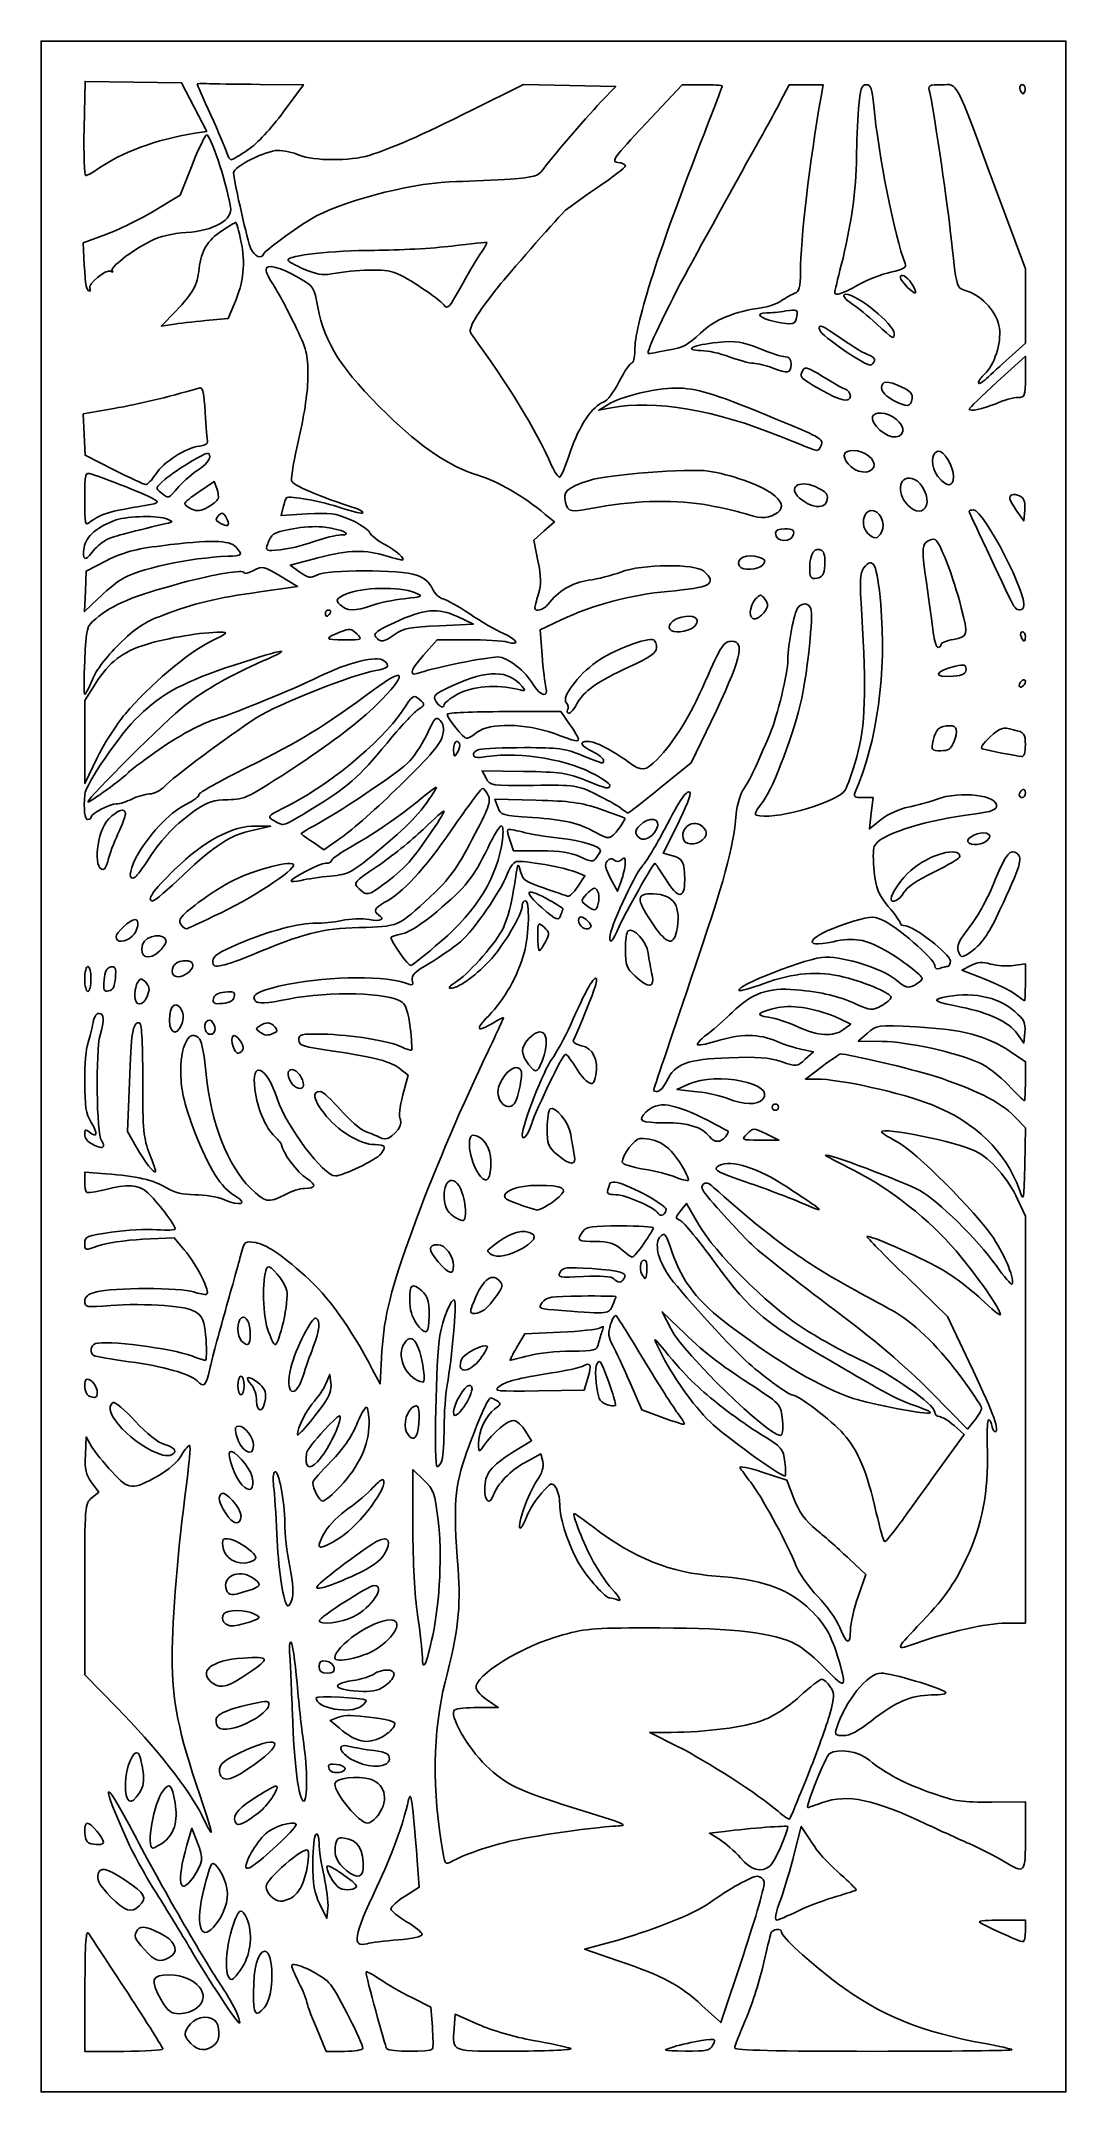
# Model space of a CAD drawing. Extents: x 0 to 87, y 0 to 173.
import ezdxf

# ---------------------------------------------------------------- set-up
doc = ezdxf.new("R2010")
doc.units = 0
doc.layers.get('0').update_dxf_attribs({"linetype": 'CONTINUOUS'})

msp = doc.modelspace()

# ---------------------------------------------------------------- linework, layer by layer
at = {"color": 7}
for points in [[(0.367726, 86.415607), (0.367726, 173.198941), (43.759393, 173.198941), (87.151059, 173.198941), (87.151059, 86.415607), (87.151059, -0.367726), (43.759393, -0.367726), (0.367726, -0.367726)], [(83.606746, 169.423124)], [(17.905908, 164.00467)], [(5.089382, 162.317512)], [(19.197241, 155.16556)], [(37.528114, 155.130466)], [(4.491742, 152.259681)], [(69.543726, 152.554266)], [(74.083926, 152.685475)], [(14.305831, 149.539464)], [(64.354183, 149.908608)], [(72.598976, 148.440033)], [(53.434237, 147.025082)], [(63.867726, 145.814566)], [(70.943359, 146.139379)], [(82.586997, 146.608125)], [(68.894809, 143.177035)], [(74.131607, 142.936637)], [(81.197934, 142.507274)], [(66.430448, 138.968152)], [(73.338309, 140.171144)], [(45.196562, 138.484356)], [(70.867066, 137.147144)], [(10.083242, 136.541629)], [(12.035978, 135.485672)], [(15.35574, 134.454754)], [(66.882986, 134.196775)], [(75.345478, 133.921312)], [(83.400373, 134.604122)], [(5.791684, 133.186808)], [(16.238676, 132.386962)], [(62.743247, 133.311635)], [(5.885294, 130.971772)], [(23.493691, 130.833791)], [(64.082525, 131.463957)], [(71.532552, 131.644237)], [(61.48428, 128.878589)], [(66.730306, 128.854301)], [(7.114601, 127.611447)], [(28.374446, 125.427848)], [(83.548659, 125.259965)], [(24.841685, 124.780191)], [(55.418453, 123.466582)], [(61.652616, 124.928995)], [(27.106581, 123.029763)], [(30.35709, 122.994253)], [(76.567726, 122.13123)], [(83.711476, 122.795816)], [(78.684393, 120.017617)], [(4.715309, 119.158787)], [(43.123374, 118.496337)], [(83.711476, 118.990586)], [(34.498976, 117.058554)], [(45.736695, 117.093598)], [(7.509767, 116.268802)], [(35.817842, 113.601545)], [(45.86727, 114.130712)], [(77.632608, 113.817207)], [(83.711476, 113.635507)], [(30.773688, 110.201744)], [(52.780832, 109.98426)], [(83.711476, 109.582265)], [(23.356335, 108.243732)], [(4.602732, 107.516128)], [(49.289184, 106.54474)], [(52.47527, 106.495218)], [(47.728143, 104.679962)], [(56.560514, 105.791373)], [(80.533878, 105.594769)], [(6.064245, 103.914429)], [(9.524712, 104.03767)], [(12.410049, 102.619302)], [(24.88673, 102.529995)], [(49.82468, 103.600295)], [(29.436444, 101.871378)], [(73.402894, 101.118982)], [(15.613407, 99.429424)], [(44.392543, 99.269539)], [(47.546892, 100.19946)], [(8.085956, 97.436824)], [(46.934393, 98.289462)], [(49.317291, 98.255712)], [(54.177361, 97.825764)], [(10.421893, 96.205191)], [(18.180093, 95.832152)], [(34.242904, 97.016123)], [(43.081324, 96.966818)], [(79.424863, 96.379811)], [(4.601059, 93.823941)], [(6.668908, 93.915024)], [(13.183352, 94.801963)], [(52.106362, 94.15467)], [(9.380983, 92.414556)], [(16.726538, 92.321062)], [(83.711476, 93.53418)], [(82.814694, 91.06808)], [(12.280551, 90.004805)], [(15.097409, 89.474839)], [(20.064297, 89.224631)], [(68.312496, 89.541289)], [(17.486527, 87.898052)], [(42.955488, 87.388123)], [(53.357698, 85.213026)], [(83.710949, 85.158837)], [(22.592726, 84.845501)], [(40.544358, 83.439045)], [(61.486476, 83.637482)], [(41.922758, 81.590647)], [(62.809393, 82.976024)], [(58.316783, 80.46887)], [(5.659393, 79.756926)], [(9.566278, 79.023043)], [(38.463675, 78.401653)], [(45.518038, 78.941128)], [(54.417502, 78.34598)], [(36.031564, 75.707468)], [(65.852101, 74.669745)], [(43.049182, 74.54242)], [(53.284393, 74.340932)], [(51.419599, 71.448176)], [(35.292734, 69.555693)], [(41.206013, 71.081326)], [(51.570123, 69.961813)], [(49.726765, 68.446983)], [(48.744005, 66.187431)], [(33.217207, 64.78592)], [(37.948275, 65.852659)], [(18.090759, 63.727587)], [(14.653771, 60.817162)], [(37.565116, 61.684281)], [(41.642726, 61.941649)], [(17.565643, 59.428107)], [(22.56412, 60.241183)], [(32.763172, 60.684878)], [(5.130226, 58.846024)], [(19.366061, 58.29341)], [(24.328634, 57.883436)], [(36.500797, 58.138928)], [(48.695337, 58.939999)], [(79.997795, 57.498549)], [(54.257927, 57.095625)], [(63.148128, 56.451545)], [(11.671848, 53.958448)], [(18.359393, 54.357767)], [(32.22171, 55.348706)], [(23.764264, 52.964535)], [(34.332212, 53.144253)], [(63.35073, 52.940273)], [(18.241011, 51.691855)], [(25.719826, 50.895295)], [(17.30106, 48.398398)], [(73.16406, 47.852587)], [(25.740546, 46.578658)], [(18.359396, 44.621746)], [(21.429547, 44.103835)], [(27.011048, 43.419935)], [(17.834394, 42.030028)], [(18.09232, 39.428817)], [(26.811589, 39.841559)], [(33.53475, 38.261441)], [(68.901641, 38.724462)], [(28.695994, 37.082084)], [(74.483939, 37.62143)], [(17.969037, 35.090925)], [(25.189112, 35.549462)], [(29.568502, 34.047316)], [(27.502678, 32.286683)], [(18.223797, 31.057726)], [(29.212606, 29.665221)], [(70.648912, 31.016345)], [(29.868768, 27.810399)], [(18.44002, 27.347378)], [(26.106681, 27.016649)], [(65.260821, 26.36202)], [(8.702469, 24.937675)], [(13.831089, 24.701545)], [(22.85731, 25.870498)], [(19.112135, 23.545938)], [(28.738131, 22.849462)], [(20.701212, 20.839655)], [(83.711476, 21.303858)], [(5.659393, 20.763259)], [(10.655555, 20.701228)], [(35.591782, 19.361557)], [(13.271239, 17.822378)], [(24.330377, 17.889321)], [(27.650276, 18.483837)], [(61.600056, 17.418309)], [(62.08155, 18.74842)], [(21.549048, 16.044283)], [(27.074265, 17.059487)], [(8.683202, 15.393882)], [(64.491357, 14.955504)], [(14.979188, 13.589045)], [(30.596372, 12.50705)], [(83.711476, 13.258316)], [(11.233037, 11.01866)], [(17.430031, 10.210345)], [(13.568583, 6.745438)], [(16.922457, 6.376226)], [(19.275706, 6.765287)], [(15.118247, 3.665802)], [(57.263387, 3.620169)], [(10.686087, 3.270295)], [(27.619809, 3.328035)], [(33.520941, 3.270292)], [(45.214601, 3.314893)], [(82.603451, 3.209745)]]:
    msp.add_lwpolyline(points, close=True, dxfattribs=at)
for points in [[(13.404975, 165.393411), (14.403684, 165.552449), (13.337842, 167.601131), (12.272, 169.649813), (8.185309, 169.71444), (4.098616, 169.779067), (4.019109, 165.800066)], [(20.884325, 167.17967), (22.585503, 169.494774), (18.884948, 169.527847)], [(47.779535, 168.039566), (49.033028, 169.362482), (45.127603, 169.435227), (41.222179, 169.507972), (36.912121, 167.377734)], [(56.353594, 169.494774), (54.660292, 169.494774), (51.605508, 166.253628)], [(66.410618, 168.502587), (66.582795, 169.494774), (65.148243, 169.494774), (63.713691, 169.494774), (62.991169, 168.105712)], [(13.161048, 162.702296), (12.141685, 160.143152), (9.953186, 158.834565)], [(82.586997, 146.608125), (83.711476, 147.619359), (83.711476, 150.762985), (83.711476, 153.906612), (81.184155, 160.708506)], [(5.852145, 156.819945), (3.939601, 156.113912), (4.032305, 154.27153)], [(11.78037, 150.347496), (10.554185, 149.059592), (11.480226, 149.211399)], [(14.305831, 149.539464), (16.205394, 149.715719), (16.757217, 150.998465)], [(83.711476, 144.778852), (83.711476, 146.521263), (81.330226, 144.34489)], [(48.389601, 142.447645), (47.595851, 141.952332), (48.654184, 142.155966)], [(6.526131, 142.097935), (3.939601, 141.645897), (4.024957, 139.891439), (4.110312, 138.136979), (6.538498, 136.91081)], [(15.251311, 135.322601), (15.034538, 135.908592), (13.786549, 135.081957)], [(77.625932, 136.314897), (77.626059, 136.314889)], [(20.872768, 133.737263), (20.697296, 133.038128), (22.907144, 133.175997)], [(42.444334, 129.206009), (42.095843, 130.959267), (42.963065, 131.734129), (43.830288, 132.508993), (43.067235, 133.142567)], [(82.983872, 133.419993), (83.579184, 132.585399), (83.664957, 133.483697)], [(5.952171, 129.236594), (4.204184, 128.347867), (4.124709, 126.630176), (4.045234, 124.912482), (5.183042, 125.995856)], [(23.289094, 129.328672), (21.47192, 128.829459), (22.289924, 128.246987)], [(18.901884, 126.582112), (22.093648, 127.031398), (20.635085, 127.915379)], [(34.085514, 123.721857), (36.979344, 123.854149), (35.624114, 124.486612)], [(42.792195, 121.223969), (42.629587, 123.356291), (44.421483, 124.212231)], [(36.516202, 122.531232), (33.903219, 122.531232), (32.7581, 121.229437)], [(4.958232, 118.782849), (4.071893, 117.397276), (4.079174, 113.878839), (4.086455, 110.360399), (5.094996, 112.477066)], [(45.126278, 115.387482), (44.394078, 116.445816), (39.580286, 116.445816)], [(52.780832, 109.98426), (55.420157, 112.121662), (57.100417, 115.606655)], [(41.226798, 111.389636), (37.712425, 111.445387), (38.045742, 110.809228)], [(42.274424, 108.9523), (38.805083, 109.037482), (39.045578, 108.348843)], [(71.491811, 107.310269), (70.506593, 106.518525), (70.663591, 107.844151), (70.820592, 109.169774), (69.961681, 109.169774)], [(18.359393, 106.427667), (19.814601, 106.744175), (18.56971, 106.766347)], [(53.758978, 104.279121), (53.048239, 104.457505), (54.279178, 106.935498)], [(23.398256, 105.386307), (24.312518, 104.757299), (25.835933, 105.812693)], [(40.079917, 105.508512), (40.371575, 104.671857), (42.660798, 104.664925)], [(45.814649, 101.636211), (46.414698, 102.562221), (45.814649, 102.815924)], [(48.588398, 102.339368), (49.183351, 101.250853), (49.493951, 102.10146)], [(79.087652, 94.950709), (78.339027, 94.558464), (80.214531, 93.828756)], [(83.711476, 93.53418), (83.711476, 95.096505), (82.707747, 94.961877)], [(68.312496, 89.541289), (68.920807, 90.009369), (67.951585, 90.471559)], [(70.342532, 89.239876), (69.556252, 88.548996), (71.577806, 88.540635)], [(82.991344, 89.224083), (83.579184, 88.399982), (83.66791, 89.326024)], [(65.076324, 87.024197), (65.772517, 87.669746), (64.809391, 87.850427)], [(83.710965, 85.158837), (83.710436, 86.812482), (82.424847, 87.688663)], [(7.847159, 85.049701), (7.698637, 80.905668), (8.435528, 79.625743)], [(30.832859, 86.173416), (31.450169, 85.673549), (31.004671, 84.010849)], [(66.513559, 86.415607), (65.095072, 85.357274), (66.002752, 85.35701)], [(55.194123, 84.916288), (54.210434, 84.475299), (55.930226, 84.282854)], [(83.654125, 78.061169), (83.729065, 81.216008), (82.759124, 82.209317), (82.759124, 82.209219)], [(61.239239, 80.189081), (62.838203, 80.189081), (61.76097, 80.710812)], [(5.85783, 77.335851), (4.071893, 77.463198), (4.071893, 76.691834)], [(56.07409, 73.018166), (55.03145, 74.834268), (54.531249, 74.216548)], [(82.05783, 39.314813), (83.711476, 39.319761), (83.711476, 56.534632), (83.711476, 73.749501), (83.057989, 75.178171)], [(8.986671, 71.793843), (11.652494, 71.928781), (12.499793, 70.903965)], [(73.661413, 68.602357), (77.10963, 65.257534), (78.927534, 61.438864)], [(20.889349, 64.811603), (20.889207, 64.811603)], [(54.373478, 64.29262), (52.949023, 65.645816), (53.71202, 64.191922)], [(44.329347, 63.926024), (41.32743, 63.793732), (40.664461, 62.669253)], [(28.44754, 60.751024), (29.071581, 59.560399), (29.237596, 62.338524)], [(24.912553, 59.603227), (24.811483, 60.354149), (24.47902, 59.560399)], [(42.478682, 58.968045), (46.357347, 59.031232), (46.664208, 60.04918)], [(50.240491, 59.650723), (51.235401, 57.359793), (52.987501, 56.710117)], [(75.72911, 58.854406), (78.799534, 55.727362), (79.393907, 56.453254)], [(40.327797, 53.765889), (41.910431, 54.742749), (41.392837, 55.564074)], [(76.441181, 52.382949), (78.528053, 55.259668), (77.676007, 56.02097)], [(4.647028, 54.268732), (4.204184, 55.062482), (4.12504, 53.547997)], [(32.767617, 51.421705), (31.853143, 52.309832), (31.85473, 47.468449)], [(42.848789, 52.978505), (42.684896, 53.631505), (41.368917, 52.915256)], [(64.106907, 49.857218), (63.504559, 51.410627), (61.435967, 52.088777)], [(4.654206, 51.209961), (5.262518, 50.386414), (4.667205, 49.903912)], [(69.552341, 41.568732), (70.196213, 43.420816), (68.800358, 44.743732)], [(4.071893, 42.17089), (4.071893, 34.920367), (6.796194, 32.159133)], [(25.562825, 31.352001), (24.841685, 31.075156), (25.635435, 30.416918)], [(37.382373, 32.171973), (39.075148, 32.176022), (38.177957, 32.780639)], [(53.720518, 30.064059), (51.907686, 30.05935), (54.264425, 28.879562)], [(83.711476, 21.303858), (83.711476, 24.190029), (80.867205, 24.16338)], [(13.629559, 20.717513), (13.145826, 21.948995), (12.725909, 20.514072)], [(58.233879, 21.680993), (56.965657, 21.521481), (57.828249, 20.996907)], [(65.459393, 20.989338), (64.737377, 22.105776), (64.145636, 19.798713)], [(31.197759, 16.210584), (32.394459, 16.962482), (32.218813, 19.211441)], [(23.981789, 15.524663), (24.577101, 14.316649), (24.661107, 15.191258)], [(83.711476, 13.258316), (83.711476, 14.184357), (81.683003, 14.184357)], [(48.581882, 12.313171), (46.392912, 11.716716), (49.24334, 10.743234)], [(56.327101, 6.963), (57.914601, 5.510776), (59.831949, 11.229435)], [(4.087452, 8.297378), (4.071892, 3.071857), (7.379184, 3.071857)], [(33.503838, 5.135086), (33.375214, 6.80144), (31.754286, 7.617658)], [(37.409393, 5.340625), (35.425018, 6.216026), (35.343047, 5.008287)], [(23.687744, 5.050195), (24.518176, 3.071857), (26.068994, 3.071857)]]:
    msp.add_lwpolyline(points, dxfattribs=at)
for points in [[(81.184155, 160.708506), (77.619011, 170.303532), (78.038105, 169.494774), (76.631152, 169.494774)], [(14.390643, 169.593993), (13.954081, 169.612183), (13.596893, 169.598046), (13.596893, 169.56258)], [(13.596893, 169.56258), (13.596893, 169.527112), (14.117, 168.336487), (14.752686, 166.916746)], [(18.884948, 169.527847), (16.849644, 169.546037), (14.827206, 169.575803), (14.390643, 169.593993)], [(56.159712, 164.435914), (57.197662, 167.110573), (58.046893, 169.342995), (58.046893, 169.396852)], [(58.046893, 169.396852), (58.046893, 169.450709), (57.284908, 169.494774), (56.353594, 169.494774)], [(64.66431, 153.677616), (64.668807, 156.310331), (65.459097, 163.019457), (66.410618, 168.502587)], [(70.23549, 169.494774), (69.84197, 169.494774), (69.738581, 169.167965), (69.595092, 167.470479)], [(70.870985, 167.708837), (70.734073, 169.179947), (70.622049, 169.494774), (70.23549, 169.494774)], [(76.631152, 169.494774), (75.509117, 169.494774), (75.459974, 169.463108), (75.616173, 168.840766)], [(75.616173, 168.840766), (75.879013, 167.793522), (77.02768, 160.080381), (77.350998, 157.191649)], [(83.606746, 169.423116), (83.337792, 169.692069), (83.115878, 169.287149), (83.336548, 168.930096)], [(83.336548, 168.930096), (83.503243, 168.660376), (83.565566, 168.660167), (83.655186, 168.929038)], [(83.655186, 168.929038), (83.716463, 169.112867), (83.694664, 169.335206), (83.606746, 169.423124)], [(14.752686, 166.916746), (15.388371, 165.497005), (15.991708, 164.067509), (16.093433, 163.740087)], [(17.905908, 164.00467), (18.681034, 164.526522), (19.851916, 165.774685), (20.884325, 167.17967)], [(36.912121, 167.377734), (32.365667, 165.130659), (30.107371, 164.13745), (28.148976, 163.523661)], [(42.85271, 162.298372), (43.465557, 163.173334), (46.316376, 166.495374), (47.779535, 168.039566)], [(62.991169, 168.105712), (62.593784, 167.341727), (61.997024, 166.240399), (61.66504, 165.658316)], [(69.595092, 167.470479), (69.500978, 166.357117), (69.421841, 164.481883), (69.419229, 163.303292)], [(73.523943, 154.373245), (72.662039, 156.587948), (71.241341, 163.72936), (70.870985, 167.708837)], [(4.019109, 165.800066), (3.975379, 163.611616), (4.040283, 161.821244), (4.16334, 161.821462)], [(5.089382, 162.317512), (7.149503, 163.771457), (10.120337, 164.870354), (13.404975, 165.393411)], [(14.395935, 165.261441), (14.277396, 165.261441), (13.721697, 164.109826), (13.161048, 162.702296)], [(16.422032, 159.161429), (15.960522, 161.557712), (14.730342, 165.261441), (14.395935, 165.261441)], [(51.605508, 166.253628), (48.845261, 163.32499), (48.61311, 163.00441), (49.197765, 162.928762)], [(61.66504, 165.658316), (60.819808, 164.176337), (56.779329, 156.872722), (55.224683, 154.016649)], [(16.093433, 163.740087), (16.195157, 163.412665), (16.357201, 163.144774), (16.453528, 163.144774)], [(16.453528, 163.144774), (16.549857, 163.144774), (17.203428, 163.531727), (17.905908, 164.00467)], [(20.418412, 163.938464), (19.38953, 163.938393), (16.626097, 162.536722), (16.670671, 162.037532)], [(22.236661, 163.54165), (21.714241, 163.759931), (20.896028, 163.938498), (20.418412, 163.938464)], [(28.148976, 163.523661), (26.574001, 163.030042), (23.438277, 163.039582), (22.236661, 163.54165)], [(50.638559, 146.976224), (50.638559, 149.144388), (52.456337, 154.892796), (56.159712, 164.435914)], [(69.419229, 163.303292), (69.413699, 160.807186), (68.91347, 157.297257), (68.127129, 154.237149)], [(4.16334, 161.821462), (4.286397, 161.821679), (4.703116, 162.044902), (5.089382, 162.317512)], [(16.670671, 162.037532), (16.756037, 161.081559), (17.871417, 156.200104), (18.13835, 155.614249)], [(35.557309, 161.310003), (36.794236, 161.325823), (38.846144, 161.41823), (40.117107, 161.515351)], [(40.117107, 161.515351), (42.11692, 161.668167), (42.485114, 161.773557), (42.85271, 162.298372)], [(49.844809, 162.626948), (49.844809, 162.506997), (48.743481, 161.65694), (47.397413, 160.737933)], [(49.197765, 162.928762), (49.553641, 162.882716), (49.844809, 162.7469), (49.844809, 162.626948)], [(23.747942, 158.431205), (26.571948, 159.873272), (32.294494, 161.268271), (35.557309, 161.310003)], [(47.397413, 160.737933), (46.051346, 159.818926), (44.830857, 158.942711), (44.685217, 158.790789)], [(9.953186, 158.834565), (8.749512, 158.114842), (6.904043, 157.208263), (5.852145, 156.819945)], [(12.670851, 156.994688), (15.022809, 157.147871), (16.630936, 158.07675), (16.422032, 159.161429)], [(19.197241, 155.165559), (19.330424, 155.502121), (22.583577, 157.836626), (23.747942, 158.431205)], [(44.685217, 158.790789), (43.659724, 157.721056), (39.971567, 153.514382), (39.107716, 152.429149)], [(6.395527, 153.745213), (6.163626, 154.00199), (8.004898, 155.438072), (9.628143, 156.266455)], [(9.628143, 156.266455), (10.408947, 156.66492), (11.456266, 156.915582), (12.670851, 156.994688)], [(15.690575, 157.145034), (14.459064, 156.330059), (13.945971, 155.477925), (13.760564, 153.93972)], [(16.862357, 157.853107), (16.806363, 157.853107), (16.279059, 157.534474), (15.690575, 157.145034)], [(16.757217, 150.998465), (17.526778, 152.78736), (17.694455, 154.41184), (17.300943, 156.266153)], [(17.300943, 156.266153), (17.115716, 157.138978), (16.918353, 157.853107), (16.862357, 157.853107)], [(77.350998, 157.191649), (77.93654, 151.960048), (77.825423, 152.35942), (78.783431, 152.043249)], [(18.13835, 155.614249), (18.435659, 154.961725), (19.018796, 154.71463), (19.197241, 155.16556)], [(28.596818, 155.484553), (25.021376, 155.472128), (21.26981, 155.056041), (21.26981, 154.671914)], [(21.26981, 154.671914), (21.26981, 154.56564), (21.882886, 154.214949), (22.632205, 153.892601)], [(35.160434, 155.845327), (33.559705, 155.653884), (30.606077, 155.491536), (28.596818, 155.484553)], [(38.129988, 156.14832), (38.097463, 156.173117), (36.761163, 156.03677), (35.160434, 155.845327)], [(35.855002, 152.292469), (36.411657, 153.318344), (37.164555, 154.595443), (37.528114, 155.130466)], [(37.528114, 155.130466), (37.89167, 155.665489), (38.162513, 156.123523), (38.129988, 156.14832)], [(4.032305, 154.27153), (4.121727, 152.494355), (4.218238, 152.032274), (4.499997, 152.032274)], [(4.491744, 152.259681), (4.279095, 152.603755), (5.892314, 153.932983), (6.263701, 153.719702)], [(6.263701, 153.719702), (6.440655, 153.61808), (6.499977, 153.62956), (6.395527, 153.745213)], [(13.760564, 153.93972), (13.587593, 152.504694), (13.248455, 151.889473), (11.78037, 150.347496)], [(22.211348, 153.16026), (20.653137, 154.075762), (19.417726, 154.379261), (19.417726, 153.846558)], [(19.417726, 153.846558), (19.417726, 153.643867), (19.698431, 153.063437), (20.041516, 152.556714)], [(23.812167, 150.670664), (23.501279, 152.355123), (23.452445, 152.431072), (22.211348, 153.16026)], [(22.632205, 153.892601), (23.628745, 153.463901), (24.250439, 153.35386), (24.947309, 153.482824)], [(24.947309, 153.482824), (27.059808, 153.873767), (29.530479, 153.924454), (30.354699, 153.593761)], [(30.354699, 153.593761), (31.379115, 153.182744), (33.991103, 151.453599), (34.483162, 150.860703)], [(55.224683, 154.016649), (53.337124, 150.548982), (51.53787, 146.740607), (51.787139, 146.740607)], [(64.198455, 151.848624), (64.572105, 151.983425), (64.662024, 152.336448), (64.66431, 153.677616)], [(68.127129, 154.237149), (67.821749, 153.048737), (67.571893, 152.00694), (67.571893, 151.922045)], [(69.543726, 152.554266), (70.29986, 152.986882), (71.543016, 153.474772), (72.306294, 153.638466)], [(72.306294, 153.638466), (73.429558, 153.879363), (73.661646, 154.019413), (73.523943, 154.373245)], [(74.083926, 152.685475), (73.675457, 153.308875), (73.128143, 153.58851), (73.128143, 153.173806)], [(73.128143, 153.173806), (73.128143, 152.894453), (74.260588, 151.753608), (74.399749, 151.892769)], [(4.499997, 152.032274), (4.572758, 152.032274), (4.569044, 152.134607), (4.491742, 152.259681)], [(20.041516, 152.556714), (20.384599, 152.049991), (21.184325, 150.563837), (21.818685, 149.254148)], [(34.483162, 150.860703), (34.802506, 150.475918), (34.956565, 150.636706), (35.855002, 152.292469)], [(39.107716, 152.429149), (37.20034, 150.032959), (36.494125, 148.840464), (36.763015, 148.469941)], [(61.486476, 150.643242), (61.995799, 150.716586), (62.710174, 150.980217), (63.073976, 151.229089)], [(63.073976, 151.229089), (63.437778, 151.47796), (63.943794, 151.756751), (64.198455, 151.848624)], [(67.571893, 151.922045), (67.571893, 151.590755), (68.226556, 151.800657), (69.543726, 152.554266)], [(68.506433, 151.767691), (68.12766, 151.767691), (68.444052, 151.304836), (69.093247, 150.909229)], [(72.598976, 148.440033), (72.598976, 149.237291), (69.486944, 151.767691), (68.506433, 151.767691)], [(74.399749, 151.892769), (74.467392, 151.960414), (74.325274, 152.317132), (74.083926, 152.685475)], [(78.783431, 152.043249), (80.105599, 151.606894), (81.345662, 150.175946), (81.518527, 148.887128)], [(11.480226, 149.211399), (11.989549, 149.294894), (13.261071, 149.442521), (14.305831, 149.539464)], [(29.705694, 141.581232), (25.803993, 145.395995), (24.380474, 147.591453), (23.812167, 150.670664)], [(56.194809, 148.468153), (57.379336, 149.620813), (58.993294, 150.284213), (61.486476, 150.643242)], [(61.817205, 150.183103), (60.778033, 150.178023), (61.174717, 149.749869), (62.478663, 149.469169)], [(63.428142, 150.353817), (62.869548, 150.261525), (62.144627, 150.184703), (61.817205, 150.183103)], [(62.478663, 149.469169), (64.078956, 149.124679), (64.245321, 149.163658), (64.354183, 149.908608)], [(64.354183, 149.908608), (64.437964, 150.48191), (64.37797, 150.510749), (63.428142, 150.353817)], [(68.213407, 147.954575), (66.33437, 149.241014), (66.170725, 149.306464), (66.295722, 148.721547)], [(69.093247, 150.909229), (69.493429, 150.665365), (70.400458, 149.925319), (71.108866, 149.264684)], [(21.818685, 149.254148), (22.866668, 147.090503), (22.971956, 146.691562), (22.970866, 144.888524)], [(36.763015, 148.469941), (40.00305, 144.005274), (42.244431, 140.340382), (43.6011, 137.288963)], [(53.434237, 147.025082), (54.74108, 147.261886), (55.20372, 147.503728), (56.194809, 148.468153)], [(57.655788, 147.689722), (55.637655, 147.503593), (54.629653, 147.005188), (56.271345, 147.005188)], [(61.201363, 147.168014), (59.713664, 147.773849), (59.272228, 147.838804), (57.655788, 147.689722)], [(66.295722, 148.721547), (66.390128, 148.279777), (70.202213, 145.674133), (70.598064, 145.7808)], [(70.479502, 146.609207), (70.170895, 146.707156), (69.151151, 147.312572), (68.213407, 147.954575)], [(71.108866, 149.264684), (72.53382, 147.935822), (72.598976, 147.899762), (72.598976, 148.440033)], [(81.518527, 148.887128), (81.686651, 147.633673), (81.075345, 145.74793), (80.262383, 145.012212)], [(49.325633, 144.379148), (49.760891, 145.241388), (50.234358, 145.946857), (50.377786, 145.946857)], [(50.377786, 145.946857), (50.521211, 145.946857), (50.638559, 146.410074), (50.638559, 146.976224)], [(51.787139, 146.740607), (51.829573, 146.740607), (52.570766, 146.868621), (53.434237, 147.025082)], [(56.271345, 147.005188), (56.808211, 147.005188), (57.873821, 146.767124), (58.639366, 146.476156)], [(58.639366, 146.476156), (59.404911, 146.185189), (60.328924, 145.938007), (60.692726, 145.926863)], [(60.692726, 145.926863), (61.056528, 145.915724), (61.770903, 145.746121), (62.280226, 145.549982)], [(63.384176, 146.476024), (63.118222, 146.476024), (62.135956, 146.787418), (61.201363, 147.168014)], [(62.280226, 145.549982), (63.620883, 145.033698), (63.867726, 145.074838), (63.867726, 145.814566)], [(63.867726, 145.814566), (63.867726, 146.278835), (63.723573, 146.476024), (63.384176, 146.476024)], [(70.943359, 146.139379), (70.996844, 146.299835), (70.788109, 146.511259), (70.479502, 146.609207)], [(70.598064, 145.7808), (70.734489, 145.817561), (70.889873, 145.978922), (70.943359, 146.139379)], [(80.602622, 144.79393), (81.075564, 145.23556), (81.968533, 146.051947), (82.586997, 146.608125)], [(22.970866, 144.888524), (22.970072, 143.662376), (22.686569, 141.673376), (22.228766, 139.683067)], [(48.005092, 142.64349), (48.301177, 142.737464), (48.882832, 143.501967), (49.325633, 144.379148)], [(64.892441, 145.372354), (64.524538, 144.792031), (64.59624, 144.709319), (66.315122, 143.731253)], [(66.542036, 144.821979), (65.42777, 145.526368), (65.066495, 145.646905), (64.892441, 145.372354)], [(68.431788, 143.751139), (68.177127, 143.844047), (67.326738, 144.325925), (66.542036, 144.821979)], [(73.262733, 143.908103), (72.025105, 144.498285), (71.540643, 144.478145), (71.540643, 143.836512)], [(81.330226, 144.34489), (80.020538, 143.147883), (78.948976, 142.125674), (78.948976, 142.073312)], [(80.262383, 145.012212), (79.976573, 144.753555), (79.742726, 144.41796), (79.742726, 144.266449)], [(79.742726, 144.266449), (79.742726, 144.114935), (80.129679, 144.352301), (80.602622, 144.79393)], [(83.071954, 143.036441), (83.68352, 143.036441), (83.711476, 143.112606), (83.711476, 144.778852)], [(13.801614, 143.855451), (11.950108, 143.267433), (8.633222, 142.466182), (6.526131, 142.097935)], [(14.273486, 141.753116), (14.174349, 143.377248), (14.049357, 143.934132), (13.801614, 143.855451)], [(45.196562, 138.484356), (45.903698, 140.607695), (47.080175, 142.349934), (48.005092, 142.64349)], [(54.091798, 143.830191), (52.415379, 143.830191), (49.454874, 143.112392), (48.389601, 142.447645)], [(48.654184, 142.155966), (52.282831, 142.854148), (57.502031, 141.969657), (62.968772, 139.730091)], [(61.883351, 141.511091), (57.314417, 143.389286), (55.833097, 143.830191), (54.091798, 143.830191)], [(66.315122, 143.731253), (68.10802, 142.711069), (68.894809, 142.542035), (68.894809, 143.177035)], [(68.894809, 143.177035), (68.894809, 143.399886), (68.68645, 143.65823), (68.431788, 143.751139)], [(71.540643, 143.836512), (71.540643, 143.501719), (71.897505, 143.125521), (72.53283, 142.790564)], [(72.53283, 142.790564), (73.683217, 142.184054), (74.024236, 142.215211), (74.131607, 142.936637)], [(74.131607, 142.936637), (74.187164, 143.309943), (73.9418, 143.584276), (73.262733, 143.908103)], [(78.948976, 142.073312), (78.948976, 141.813859), (80.097111, 142.035406), (81.197934, 142.507274)], [(81.197934, 142.507274), (81.876908, 142.798316), (82.720214, 143.036441), (83.071954, 143.036441)], [(14.465639, 139.278495), (14.434127, 139.424386), (14.347659, 140.537965), (14.273486, 141.753116)], [(37.341053, 136.46077), (35.008743, 137.169186), (32.492106, 138.856908), (29.705694, 141.581232)], [(66.430448, 138.968152), (66.641961, 139.519348), (66.401863, 139.653621), (61.883351, 141.511091)], [(71.490753, 141.713524), (70.689018, 141.713524), (70.531374, 141.291053), (71.077622, 140.606362)], [(71.077622, 140.606362), (71.872023, 139.610626), (73.1818, 139.358473), (73.338309, 140.171144)], [(73.338309, 140.171144), (73.459015, 140.79792), (72.362251, 141.713524), (71.490753, 141.713524)], [(10.083242, 136.541629), (10.74161, 137.558195), (12.652899, 138.790079), (13.780538, 138.924649)], [(13.780538, 138.924649), (14.188856, 138.973375), (14.497151, 139.132606), (14.465639, 139.278495)], [(22.228766, 139.683067), (21.82127, 137.911472), (21.528099, 136.259253), (21.577274, 136.01147)], [(62.968772, 139.730091), (64.554603, 139.080425), (65.945134, 138.546546), (66.058841, 138.543699)], [(66.058841, 138.543699), (66.172551, 138.540842), (66.339773, 138.731858), (66.430448, 138.968152)], [(13.178814, 137.664955), (12.366787, 137.199531), (11.32499, 136.492467), (10.86371, 136.0937)], [(14.655226, 138.017263), (14.655226, 138.457337), (14.494283, 138.41893), (13.178814, 137.664955)], [(13.747687, 136.962459), (14.256939, 137.277195), (14.655226, 137.740112), (14.655226, 138.017263)], [(43.6011, 137.288963), (43.874306, 136.674466), (44.190917, 136.22922), (44.30468, 136.29953)], [(44.30468, 136.29953), (44.41844, 136.369838), (44.81979, 137.353011), (45.196562, 138.484356)], [(69.130082, 138.538524), (68.307614, 138.538524), (68.145427, 138.123578), (68.696372, 137.428904)], [(68.696372, 137.428904), (69.335586, 136.622933), (70.602787, 136.458447), (70.867066, 137.147144)], [(70.867066, 137.147144), (71.102392, 137.76039), (70.130977, 138.538524), (69.130082, 138.538524)], [(76.307781, 138.47767), (75.681377, 138.35916), (75.682507, 137.138672), (76.309633, 136.34125)], [(77.626059, 136.314889), (77.626059, 137.232326), (76.809166, 138.572528), (76.307781, 138.47767)], [(4.667205, 136.541282), (4.081524, 136.719175), (4.071893, 136.684761), (4.071893, 134.414305)], [(9.873367, 134.462483), (9.220476, 134.826788), (5.751432, 136.211961), (4.667205, 136.541282)], [(6.538498, 136.91081), (7.874001, 136.236416), (9.085747, 135.673396), (9.231268, 135.659648)], [(9.231268, 135.659648), (9.376789, 135.64589), (9.760175, 136.042794), (10.083242, 136.541629)], [(10.86371, 136.0937), (10.048606, 135.389062), (10.039462, 135.357433), (10.538609, 134.969221)], [(10.538609, 134.969221), (11.198337, 134.456114), (11.103208, 134.423306), (12.035978, 135.485672)], [(12.035978, 135.485672), (12.478269, 135.989415), (13.24854, 136.653968), (13.747687, 136.962459)], [(21.577274, 136.01147), (21.654329, 135.623207), (23.803756, 134.694515), (27.156788, 133.600761)], [(43.067235, 133.142567), (41.189002, 134.702095), (39.049669, 135.941795), (37.341053, 136.46077)], [(46.802101, 136.02072), (44.862933, 135.38695), (44.532195, 135.080325), (44.786082, 134.151677)], [(56.856268, 136.806554), (55.213938, 137.045922), (48.280926, 136.504037), (46.802101, 136.02072)], [(62.21408, 134.930711), (61.312986, 135.614418), (58.658056, 136.543947), (56.856268, 136.806554)], [(65.915114, 135.487362), (64.48243, 136.08976), (63.563833, 135.411594), (64.59533, 134.513016)], [(66.882986, 134.196775), (67.102276, 134.768235), (66.861343, 135.089503), (65.915114, 135.487362)], [(74.338053, 136.100344), (73.075768, 136.675479), (72.652599, 135.021264), (73.774909, 133.898955)], [(75.345478, 133.921317), (75.580417, 134.533558), (74.994283, 135.801346), (74.338053, 136.100344)], [(76.309633, 136.34125), (77.029374, 135.426246), (77.625932, 135.4143), (77.625932, 136.314897)], [(4.071893, 134.414305), (4.071893, 132.242581), (4.099193, 132.12976), (4.534913, 132.500817)], [(5.791684, 133.186808), (6.228247, 133.347235), (7.469691, 133.619277), (8.55045, 133.791346)], [(8.55045, 133.791346), (10.406693, 134.086883), (10.479924, 134.124033), (9.873367, 134.462483)], [(13.786549, 135.081957), (13.100154, 134.62731), (12.53856, 134.165676), (12.53856, 134.056107)], [(12.53856, 134.056107), (12.53856, 133.946538), (12.80645, 133.734119), (13.133872, 133.584069)], [(13.133872, 133.584069), (13.585085, 133.377286), (13.912446, 133.415535), (14.48629, 133.742075)], [(14.48629, 133.742075), (14.902699, 133.979028), (15.293952, 134.299735), (15.35574, 134.454754)], [(15.35574, 134.454754), (15.417528, 134.609777), (15.37053, 135.000307), (15.251311, 135.322601)], [(21.146924, 134.535085), (21.092647, 134.480805), (20.969277, 134.121787), (20.872768, 133.737263)], [(25.833872, 133.677213), (24.157057, 134.24331), (21.366007, 134.754168), (21.146924, 134.535085)], [(27.619809, 133.262), (27.619809, 133.158751), (26.816137, 133.345597), (25.833872, 133.677213)], [(44.786082, 134.151677), (45.019338, 133.298491), (45.065593, 133.2918), (47.585982, 133.746539)], [(47.585982, 133.746539), (50.860674, 134.337377), (54.336603, 134.400607), (56.856268, 133.915176)], [(56.856268, 133.915176), (58.165955, 133.662854), (59.713768, 133.296888), (60.295851, 133.101913)], [(62.743247, 133.311635), (63.285989, 133.745854), (63.124511, 134.239915), (62.21408, 134.930711)], [(64.59533, 134.513016), (65.509672, 133.716493), (66.638786, 133.560407), (66.882986, 134.196775)], [(73.774909, 133.898955), (74.43375, 133.240113), (75.087649, 133.249424), (75.345478, 133.921312)], [(83.400373, 134.604122), (82.906127, 134.917484), (82.388559, 134.88697), (82.388559, 134.544472)], [(82.388559, 134.544472), (82.388559, 134.385034), (82.65645, 133.879019), (82.983872, 133.419993)], [(83.664957, 133.483697), (83.716543, 134.023936), (83.61108, 134.470532), (83.400373, 134.604122)], [(6.736512, 132.664809), (5.212524, 132.152739), (4.148912, 131.245745), (4.016794, 130.345566)], [(4.534913, 132.500817), (4.789575, 132.717686), (5.355122, 133.02638), (5.791684, 133.186808)], [(5.885294, 130.971772), (6.488523, 131.278437), (7.490715, 131.552992), (10.95106, 132.359561)], [(11.083351, 132.729412), (10.2772, 133.057971), (7.796914, 133.02111), (6.736512, 132.664809)], [(10.95106, 132.359561), (11.57174, 132.504236), (11.579895, 132.527037), (11.083351, 132.729412)], [(15.39606, 133.035191), (15.119734, 132.758865), (15.129997, 132.649203), (15.451188, 132.446141)], [(15.98511, 132.980062), (15.782047, 133.301253), (15.672383, 133.311516), (15.39606, 133.035191)], [(15.451188, 132.446141), (15.930222, 132.143286), (16.244131, 132.119695), (16.238676, 132.386962)], [(16.238676, 132.386962), (16.236559, 132.496102), (16.122341, 132.762998), (15.98511, 132.980062)], [(24.408903, 132.06117), (23.225528, 132.223925), (20.691671, 131.871024), (20.048699, 131.453903)], [(22.907144, 133.175997), (24.80931, 133.294668), (25.311122, 133.230353), (26.511253, 132.714069)], [(25.742649, 131.398825), (26.809573, 131.405122), (25.902026, 131.855813), (24.408903, 132.06117)], [(26.511253, 132.714069), (27.278095, 132.384184), (28.023804, 131.893246), (28.16838, 131.623096)], [(27.156788, 133.600761), (27.41145, 133.51769), (27.619809, 133.365248), (27.619809, 133.262)], [(60.295851, 133.101913), (61.353618, 132.747605), (62.120373, 132.813311), (62.743247, 133.311635)], [(63.357958, 131.923941), (62.832808, 131.923941), (62.544809, 131.791186), (62.544809, 131.549114)], [(64.082525, 131.463957), (64.151153, 131.820317), (63.987923, 131.923941), (63.357958, 131.923941)], [(70.632757, 133.457408), (69.93224, 133.357244), (69.756438, 132.158444), (70.354552, 131.560329)], [(71.532552, 131.644237), (71.933549, 132.39351), (71.354381, 133.56059), (70.632757, 133.457408)], [(79.309868, 133.511441), (79.111377, 133.511441), (78.948976, 133.467332), (78.948976, 133.413418)], [(78.948976, 133.413418), (78.948976, 133.276319), (82.484576, 125.780199), (82.740119, 125.375503)], [(83.548659, 125.259965), (84.044946, 126.062975), (80.218661, 133.511441), (79.309868, 133.511441)], [(4.016794, 130.345566), (3.856657, 129.254485), (4.089112, 129.111216), (4.687257, 129.932337)], [(4.687257, 129.932337), (4.9611, 130.308263), (5.500217, 130.776009), (5.885294, 130.971772)], [(10.582379, 130.486859), (8.288793, 130.199156), (7.343167, 129.943815), (5.952171, 129.236594)], [(16.863177, 130.381753), (16.32443, 130.977063), (14.706227, 131.004143), (10.582379, 130.486859)], [(16.176581, 129.593515), (17.433555, 129.633673), (17.48585, 129.693707), (16.863177, 130.381753)], [(19.559178, 130.639846), (19.37007, 130.034332), (19.400007, 130.020724), (20.647994, 130.145009)], [(20.048699, 131.453903), (19.886412, 131.348623), (19.666128, 130.982297), (19.559178, 130.639846)], [(20.647994, 130.145009), (21.353794, 130.215301), (22.634359, 130.525253), (23.493691, 130.833791)], [(29.276736, 129.704642), (27.605143, 130.190587), (26.077318, 130.094651), (23.289094, 129.328672)], [(23.493691, 130.833791), (24.353026, 131.142333), (25.365057, 131.396597), (25.742649, 131.398825)], [(28.16838, 131.623096), (28.312959, 131.352949), (28.881721, 130.902107), (29.432292, 130.621225)], [(29.432292, 130.621225), (30.382025, 130.136709), (31.342052, 129.278107), (30.934073, 129.278107)], [(62.544809, 131.549114), (62.544809, 130.782478), (63.936443, 130.705413), (64.082525, 131.463957)], [(66.474597, 130.095937), (65.915302, 130.441599), (65.455226, 129.810727), (65.455226, 128.698141)], [(70.354552, 131.560329), (70.917239, 130.99764), (71.197174, 131.017581), (71.532552, 131.644237)], [(75.292834, 130.762441), (74.952966, 130.422573), (74.957408, 130.009067), (75.329182, 127.379283)], [(76.064189, 131.002217), (75.852901, 131.083296), (75.505792, 130.975399), (75.292834, 130.762441)], [(78.288785, 125.230303), (77.601916, 127.894151), (76.462996, 130.849179), (76.064189, 131.002217)], [(7.114601, 127.611447), (8.414121, 128.482791), (13.033214, 129.493097), (16.176581, 129.593515)], [(17.565643, 128.195768), (17.565643, 128.49628), (15.101843, 128.096224), (12.273976, 127.336542)], [(20.635085, 127.915379), (19.234627, 128.764146), (19.144436, 128.783355), (18.371082, 128.397556)], [(23.710223, 128.00829), (24.534541, 128.478791), (30.839172, 128.476991), (32.168536, 128.005909)], [(30.934073, 129.278107), (30.829512, 129.278107), (30.08371, 129.470047), (29.276736, 129.704642)], [(42.48236, 126.416504), (42.725303, 127.227378), (42.717035, 127.834067), (42.444334, 129.206009)], [(56.490224, 128.324163), (55.753106, 128.991246), (51.26419, 128.947333), (49.447934, 128.255273)], [(61.195815, 129.500561), (60.190473, 129.87246), (59.105342, 129.390913), (59.502101, 128.748943)], [(59.502101, 128.748943), (59.751846, 128.344848), (61.115326, 128.434026), (61.48428, 128.878589)], [(61.48428, 128.878589), (61.754888, 129.204651), (61.705008, 129.312199), (61.195815, 129.500561)], [(65.455226, 128.698141), (65.455226, 127.766461), (65.519446, 127.662924), (66.050538, 127.738352)], [(66.050538, 127.738352), (66.533575, 127.806953), (66.661779, 128.017423), (66.730306, 128.854301)], [(66.730306, 128.854301), (66.7824, 129.490473), (66.684411, 129.966265), (66.474597, 130.095937)], [(70.020042, 128.593493), (69.699648, 128.1732), (69.672441, 127.504817), (69.859435, 124.647899)], [(71.46321, 125.536079), (71.157902, 128.962769), (70.830421, 129.656546), (70.020042, 128.593493)], [(12.273976, 127.336542), (8.106061, 126.216865), (6.471653, 125.536804), (4.997934, 124.309055)], [(5.183042, 125.995856), (5.808837, 126.591711), (6.678039, 127.318728), (7.114601, 127.611447)], [(18.371082, 128.397556), (17.92809, 128.176562), (17.565643, 128.085757), (17.565643, 128.195768)], [(22.289924, 128.246987), (23.001862, 127.740042), (23.186025, 127.709091), (23.710223, 128.00829)], [(31.985434, 126.531989), (30.790769, 127.045225), (27.42483, 126.974494), (26.235009, 126.411149)], [(32.168536, 128.005909), (32.807032, 127.779632), (33.262567, 127.394999), (33.483685, 126.89546)], [(33.483685, 126.89546), (33.669748, 126.475117), (34.083882, 126.065465), (34.403983, 125.985124)], [(46.724951, 127.562266), (45.359693, 127.378039), (44.119112, 126.638857), (43.28137, 125.510457)], [(49.447934, 128.255273), (48.72033, 127.978027), (47.494986, 127.666176), (46.724951, 127.562266)], [(53.416684, 126.62276), (57.071511, 126.931714), (57.665519, 127.260535), (56.490224, 128.324163)], [(75.329182, 127.379283), (75.562129, 125.7315), (75.824331, 123.817769), (75.911853, 123.126545)], [(10.646569, 124.593951), (13.319771, 125.611009), (15.171862, 126.057054), (18.901884, 126.582112)], [(24.725009, 125.044774), (24.5709, 125.044774), (24.44481, 124.925712), (24.44481, 124.780191)], [(24.841685, 124.780191), (24.931622, 124.925712), (24.879115, 125.044774), (24.725009, 125.044774)], [(26.235009, 126.411149), (25.305613, 125.971104), (25.273702, 125.916775), (25.696392, 125.494084)], [(25.696392, 125.494084), (26.246283, 124.944193), (26.954006, 124.926688), (28.374446, 125.427848)], [(28.374446, 125.427848), (28.971608, 125.638541), (30.206969, 125.896439), (31.119691, 126.000957)], [(35.624114, 124.486612), (33.943703, 125.270829), (32.868502, 125.167771), (30.279232, 123.974299)], [(31.119691, 126.000957), (32.761896, 126.189007), (32.770916, 126.19454), (31.985434, 126.531989)], [(34.403983, 125.985124), (34.724086, 125.904786), (35.741713, 125.332924), (36.665379, 124.714323)], [(42.171893, 125.212515), (42.171893, 125.304772), (42.311603, 125.846567), (42.48236, 126.416504)], [(43.28137, 125.510457), (42.952183, 125.06706), (42.171893, 124.857518), (42.171893, 125.212515)], [(44.421483, 124.212231), (47.049034, 125.467338), (50.413206, 126.368868), (53.416684, 126.62276)], [(60.873256, 125.981259), (60.28141, 125.389412), (60.271573, 124.181177), (60.859551, 124.297771)], [(61.666321, 125.950522), (61.340272, 126.396422), (61.290353, 126.398356), (60.873256, 125.981259)], [(61.652616, 124.928995), (61.952378, 125.381282), (61.954722, 125.556113), (61.666321, 125.950522)], [(64.453728, 125.243212), (64.127031, 124.846757), (63.604756, 122.149251), (63.599073, 120.828993)], [(65.556487, 125.162498), (65.366294, 125.658134), (64.8281, 125.697525), (64.453728, 125.243212)], [(64.780941, 117.585326), (65.273367, 119.858933), (65.761518, 124.628204), (65.556487, 125.162498)], [(69.30672, 109.632795), (71.165889, 113.853579), (71.973466, 119.809144), (71.46321, 125.536079)], [(77.626059, 122.561922), (78.847244, 122.757197), (78.886116, 122.913709), (78.288785, 125.230303)], [(82.740119, 125.375503), (82.978755, 124.997583), (83.35341, 124.944047), (83.548659, 125.259965)], [(4.997934, 124.309055), (4.224329, 123.664567), (4.200827, 123.574844), (4.071893, 120.773812)], [(6.964268, 122.134357), (8.366747, 123.522277), (9.077328, 123.99691), (10.646569, 124.593951)], [(24.44481, 124.780191), (24.44481, 124.63467), (24.497314, 124.515607), (24.561486, 124.515607)], [(24.561486, 124.515607), (24.625658, 124.515607), (24.751748, 124.63467), (24.841685, 124.780191)], [(27.106581, 123.029763), (26.65268, 123.483661), (26.506649, 123.500563), (25.720459, 123.190204)], [(30.279232, 123.974299), (28.785545, 123.285814), (28.472895, 123.043125), (28.71062, 122.756684)], [(30.35709, 122.994253), (31.063025, 123.497792), (31.63779, 123.60996), (34.085514, 123.721857)], [(36.665379, 124.714323), (37.589042, 124.095722), (38.848684, 123.363154), (39.464581, 123.086392)], [(55.251374, 124.515607), (54.364104, 124.515607), (53.548976, 124.06775), (53.548976, 123.580258)], [(53.548976, 123.580258), (53.548976, 123.124278), (54.653373, 123.057124), (55.418453, 123.466582)], [(55.418453, 123.466582), (56.167324, 123.867365), (56.064076, 124.515607), (55.251374, 124.515607)], [(60.859551, 124.297771), (61.096827, 124.344819), (61.453705, 124.62887), (61.652616, 124.928995)], [(69.859435, 124.647899), (70.270553, 118.366865), (70.157747, 115.130056), (69.439888, 112.609357)], [(4.715309, 119.158787), (5.0354, 119.945216), (5.875953, 121.057342), (6.964268, 122.134357)], [(9.309527, 122.141229), (7.227211, 121.495791), (6.173382, 120.682433), (4.958232, 118.782849)], [(7.509765, 116.268802), (9.479196, 118.614746), (12.870892, 121.479188), (14.77032, 122.400671)], [(15.581268, 123.17776), (14.033077, 123.175009), (11.058912, 122.683474), (9.309527, 122.141229)], [(14.77032, 122.400671), (16.17983, 123.084476), (16.278469, 123.178999), (15.581268, 123.17776)], [(19.104867, 120.711262), (21.901227, 121.932171), (21.123688, 121.827597), (16.731145, 120.39201)], [(25.720459, 123.190204), (24.312373, 122.634341), (24.365628, 122.522414), (26.038189, 122.522414)], [(26.038189, 122.522414), (27.591343, 122.522414), (27.606657, 122.52969), (27.106581, 123.029763)], [(28.71062, 122.756684), (29.118581, 122.26512), (29.389739, 122.304246), (30.35709, 122.994253)], [(39.856788, 122.327784), (39.456606, 122.439668), (37.953341, 122.531232), (36.516202, 122.531232)], [(39.464581, 123.086392), (40.716779, 122.523697), (40.980548, 122.01352), (39.856788, 122.327784)], [(52.244487, 122.519842), (51.803713, 122.792257), (48.685712, 121.596171), (47.396987, 120.660311)], [(50.175538, 120.240872), (51.962214, 121.063205), (52.490643, 121.427539), (52.490643, 121.837064)], [(52.490643, 121.837064), (52.490643, 122.12892), (52.379872, 122.43617), (52.244487, 122.519842)], [(58.844733, 122.398941), (58.179782, 122.398941), (57.930132, 122.019727), (56.614139, 119.010703)], [(57.100417, 115.606655), (59.652935, 120.900777), (60.037676, 122.398941), (58.844733, 122.398941)], [(75.911853, 123.126545), (75.999374, 122.435321), (76.182749, 121.869774), (76.319354, 121.869774)], [(76.319354, 121.869774), (76.455958, 121.869774), (76.567726, 121.987429), (76.567726, 122.13123)], [(76.567726, 122.13123), (76.567726, 122.275031), (77.043976, 122.468844), (77.626059, 122.561922)], [(83.455195, 123.192691), (83.314244, 123.192691), (83.267449, 123.014097), (83.351211, 122.795816)], [(83.351211, 122.795816), (83.434976, 122.577535), (83.5503, 122.398941), (83.607492, 122.398941)], [(83.711476, 122.795816), (83.711476, 123.014097), (83.596149, 123.192691), (83.455195, 123.192691)], [(83.607492, 122.398941), (83.664682, 122.398941), (83.711476, 122.577535), (83.711476, 122.795816)], [(4.071893, 120.773812), (3.999132, 119.193125), (3.999132, 117.900551), (4.071893, 117.901421)], [(16.731145, 120.39201), (12.566172, 119.0308), (10.653607, 118.013512), (8.666126, 116.102246)], [(12.53856, 116.962917), (14.312842, 118.337362), (16.411123, 119.535154), (19.104867, 120.711262)], [(18.642444, 115.94669), (20.403466, 117.085951), (26.817286, 119.618525), (28.706588, 119.920636)], [(29.405747, 120.752463), (28.826534, 121.226019), (26.437439, 120.640176), (23.859615, 119.392465)], [(28.755771, 117.001536), (31.472696, 119.69673), (31.32663, 120.366189), (28.48306, 118.251449)], [(28.706588, 119.920636), (29.784413, 120.092989), (29.958715, 120.300364), (29.405747, 120.752463)], [(32.7581, 121.229437), (31.516659, 119.818142), (31.462438, 119.353076), (32.589287, 119.781503)], [(32.589287, 119.781503), (33.560967, 120.150935), (38.161621, 121.070441), (39.053831, 121.073534)], [(41.112887, 118.563289), (39.929604, 119.98906), (38.209366, 120.014968), (35.243833, 118.651676)], [(39.053831, 121.073534), (39.859334, 121.076313), (41.38989, 119.865897), (42.099206, 118.665117)], [(43.123374, 118.496337), (43.030659, 118.823759), (42.881629, 120.051192), (42.792195, 121.223969)], [(47.396987, 120.660311), (45.766344, 119.476155), (44.443078, 117.69099), (44.84076, 117.211811)], [(45.736695, 117.093598), (46.289965, 118.163504), (47.451666, 118.987186), (50.175538, 120.240872)], [(63.599073, 120.828993), (63.594231, 119.701876), (62.723932, 116.076828), (62.102137, 114.593732)], [(77.789558, 120.289312), (75.973186, 119.879655), (75.842085, 119.273047), (77.606282, 119.441291)], [(77.606282, 119.441291), (78.427466, 119.519605), (78.684393, 119.65695), (78.684393, 120.017617)], [(78.684393, 120.017617), (78.684393, 120.419024), (78.548124, 120.460397), (77.789558, 120.289312)], [(4.071893, 117.901421), (4.144653, 117.902215), (4.43419, 118.468108), (4.715309, 119.158787)], [(23.859615, 119.392465), (21.56577, 118.282204), (16.953233, 116.374545), (15.448976, 115.91398)], [(28.48306, 118.251449), (24.579213, 115.348187), (22.178995, 113.876773), (17.898748, 111.76291)], [(35.243833, 118.651676), (33.647592, 117.917865), (33.505468, 117.790042), (33.786122, 117.340642)], [(35.623455, 117.913251), (36.80406, 118.583969), (39.055114, 118.772122), (40.696743, 118.337296)], [(40.696743, 118.337296), (41.391607, 118.153243), (41.434062, 118.176299), (41.112887, 118.563289)], [(42.099206, 118.665117), (42.649275, 117.733924), (43.373035, 117.61465), (43.123374, 118.496337)], [(56.614139, 119.010703), (55.337557, 116.09179), (53.918816, 113.790584), (52.55501, 112.426779)], [(83.446893, 119.091649), (83.301372, 119.001712), (83.182309, 118.809066), (83.182309, 118.663545)], [(83.182309, 118.663545), (83.182309, 118.518025), (83.301372, 118.472545), (83.446893, 118.562482)], [(83.711476, 118.990586), (83.711476, 119.136107), (83.592413, 119.181586), (83.446893, 119.091649)], [(83.446893, 118.562482), (83.592413, 118.65242), (83.711476, 118.845065), (83.711476, 118.990586)], [(4.336476, 108.800844), (4.336476, 109.134963), (11.023108, 115.788974), (12.53856, 116.962917)], [(30.945982, 116.491713), (29.173874, 113.821922), (24.417515, 109.952888), (20.806405, 108.243732)], [(22.195851, 111.9827), (25.200306, 113.968781), (27.378422, 115.635207), (28.755771, 117.001536)], [(29.665345, 113.787968), (30.747322, 115.104265), (31.921011, 116.370518), (32.273547, 116.60187)], [(32.409672, 117.479387), (31.923538, 117.919331), (31.869279, 117.88272), (30.945982, 116.491713)], [(32.273547, 116.60187), (32.901334, 117.013852), (32.904134, 117.031905), (32.409672, 117.479387)], [(33.786122, 117.340642), (34.105181, 116.82975), (34.498976, 116.673918), (34.498976, 117.058554)], [(34.498976, 117.058554), (34.498976, 117.177278), (35.004991, 117.561892), (35.623455, 117.913251)], [(39.580286, 116.445816), (36.932701, 116.445816), (34.765835, 116.348576), (34.765028, 116.229725)], [(44.84076, 117.211811), (44.998666, 117.021544), (45.051057, 116.741594), (44.95718, 116.589696)], [(44.95718, 116.589696), (44.863303, 116.437802), (44.909528, 116.313524), (45.059899, 116.313524)], [(45.059899, 116.313524), (45.210272, 116.313524), (45.514829, 116.664557), (45.736695, 117.093598)], [(61.50641, 108.852705), (62.418614, 110.089151), (64.167583, 114.753353), (64.780941, 117.585326)], [(8.666126, 116.102246), (7.048146, 114.546314), (4.144748, 110.32449), (4.067776, 109.415794)], [(5.094996, 112.477066), (5.649694, 113.641232), (6.73634, 115.347515), (7.509767, 116.268802)], [(15.448976, 115.91398), (13.931419, 115.449342), (11.976749, 114.398311), (10.005764, 112.987151)], [(10.818768, 110.110482), (11.456125, 110.825378), (16.224655, 114.382545), (18.642444, 115.94669)], [(33.114271, 114.673391), (32.755025, 113.888695), (32.075734, 112.807769), (31.604738, 112.271334)], [(34.160658, 115.706903), (33.812763, 116.054796), (33.692166, 115.935683), (33.114271, 114.673391)], [(34.370947, 114.424545), (34.500595, 115.05474), (34.439352, 115.428207), (34.160658, 115.706903)], [(34.765028, 116.229725), (34.762646, 115.882775), (36.124306, 114.196857), (36.406876, 114.196857)], [(36.406876, 114.196857), (36.548552, 114.196857), (36.967197, 114.434982), (37.337196, 114.726024)], [(37.337196, 114.726024), (38.331442, 115.508098), (41.460933, 115.452723), (43.759393, 114.612388)], [(43.759393, 114.612388), (45.725001, 113.893743), (45.879327, 113.858477), (45.86727, 114.130712)], [(45.86727, 114.130712), (45.862428, 114.239852), (45.528989, 114.805399), (45.126278, 115.387482)], [(62.102137, 114.593732), (60.985265, 111.929796), (60.344553, 110.58929), (59.868856, 109.921236)], [(77.29533, 115.25114), (76.433667, 115.245266), (76.128814, 114.967906), (75.918486, 113.99842)], [(77.632608, 113.817207), (78.035878, 114.877887), (77.947041, 115.255574), (77.29533, 115.25114)], [(82.698275, 114.918834), (81.753091, 115.158748), (81.61963, 115.116041), (80.710252, 114.282657)], [(83.711476, 113.635507), (83.711476, 114.603903), (83.65445, 114.676132), (82.698275, 114.918834)], [(10.005764, 112.987151), (8.852186, 112.161225), (7.84882, 111.405368), (7.77606, 111.307467)], [(23.356335, 108.243732), (26.23549, 109.97221), (27.292046, 110.900689), (29.665345, 113.787968)], [(30.773688, 110.201744), (33.384855, 112.751209), (34.231056, 113.744558), (34.370947, 114.424545)], [(35.557309, 113.932274), (35.411788, 113.932274), (35.294549, 113.604852), (35.296777, 113.20467)], [(35.296777, 113.20467), (35.299925, 112.637684), (35.357448, 112.564677), (35.557309, 112.873941)], [(35.817842, 113.601545), (35.819958, 113.783446), (35.70283, 113.932274), (35.557309, 113.932274)], [(35.557309, 112.873941), (35.698374, 113.092222), (35.815614, 113.419644), (35.817842, 113.601545)], [(37.46472, 113.233515), (36.746582, 113.041144), (36.843131, 112.434566), (37.570161, 112.57108)], [(41.317254, 113.399496), (39.531732, 113.397379), (37.798092, 113.322817), (37.46472, 113.233515)], [(37.570161, 112.57108), (40.375829, 113.097905), (44.459239, 112.535893), (46.945796, 111.280683)], [(46.191517, 112.741649), (44.758748, 113.323836), (44.174593, 113.402674), (41.317254, 113.399496)], [(46.68035, 113.932274), (45.863904, 113.932274), (46.03178, 113.553028), (47.066684, 113.059517)], [(50.082373, 112.201862), (48.683735, 113.214391), (47.272363, 113.932274), (46.68035, 113.932274)], [(47.066684, 113.059517), (47.576007, 112.816637), (47.992726, 112.496931), (47.992726, 112.349055)], [(75.918486, 113.99842), (75.739387, 113.172888), (75.764755, 113.138524), (76.553253, 113.138524)], [(76.553253, 113.138524), (77.191433, 113.138524), (77.432109, 113.289858), (77.632608, 113.817207)], [(80.710252, 114.282657), (80.123554, 113.744989), (79.868562, 113.350694), (80.069806, 113.292334)], [(80.069806, 113.292334), (80.479474, 113.173539), (82.924907, 112.696006), (83.380747, 112.645791)], [(83.380747, 112.645791), (83.594742, 112.622216), (83.711476, 112.971546), (83.711476, 113.635507)], [(7.77606, 111.307467), (7.48646, 110.917802), (4.336476, 108.62223), (4.336476, 108.800844)], [(17.898748, 111.76291), (15.535342, 110.595706), (13.661531, 109.543824), (13.734725, 109.425391)], [(16.212037, 108.99439), (17.652725, 109.008915), (17.834783, 109.099837), (22.195851, 111.9827)], [(31.604738, 112.271334), (30.868535, 111.432843), (25.254824, 107.671441), (23.056147, 106.543446)], [(46.453856, 110.648705), (44.949922, 111.250373), (44.312829, 111.34068), (41.226798, 111.389636)], [(47.992726, 112.349055), (47.992726, 111.996376), (48.063735, 111.980898), (46.191517, 112.741649)], [(46.945796, 111.280683), (47.812648, 110.8431), (48.521893, 110.367725), (48.521893, 110.224297)], [(52.55501, 112.426779), (51.50694, 111.378709), (51.251514, 111.355476), (50.082373, 112.201862)], [(69.439888, 112.609357), (69.08763, 111.37243), (68.638457, 110.107569), (68.441731, 109.798554)], [(4.067776, 109.415794), (3.963234, 108.181629), (4.073877, 107.317691), (4.336476, 107.317691)], [(8.044964, 109.039716), (8.469448, 109.259227), (9.148144, 109.4564), (9.553179, 109.477884)], [(9.553179, 109.477884), (9.958211, 109.499368), (10.527726, 109.784033), (10.818768, 110.110482)], [(13.734725, 109.425391), (13.807922, 109.306958), (13.314215, 108.933581), (12.637599, 108.595663)], [(25.835933, 105.812693), (26.673813, 106.39316), (28.895802, 108.368232), (30.773688, 110.201744)], [(32.895408, 109.369508), (31.105277, 107.859301), (28.663014, 106.160176), (26.723004, 105.07526)], [(29.298371, 105.000533), (31.697877, 106.997653), (32.741463, 108.139944), (33.832514, 109.963524)], [(33.832514, 109.963524), (33.96311, 110.181805), (33.541414, 109.914497), (32.895408, 109.369508)], [(37.745794, 109.949694), (37.633534, 109.942074), (36.470122, 108.379088), (35.160434, 106.476361)], [(38.232093, 109.344185), (38.076889, 109.68482), (37.858054, 109.957301), (37.745794, 109.949694)], [(38.045742, 110.809228), (38.374815, 110.18117), (38.425946, 110.1735), (42.061413, 110.206832)], [(42.061413, 110.206832), (45.622813, 110.239487), (45.795912, 110.215273), (47.331268, 109.469309)], [(48.521893, 110.224297), (48.521893, 109.852092), (48.364159, 109.884461), (46.453856, 110.648705)], [(47.331268, 109.469309), (48.204393, 109.045102), (49.156893, 108.510298), (49.447934, 108.280856)], [(50.059302, 107.855271), (50.104514, 107.850641), (51.329201, 108.808689), (52.780832, 109.98426)], [(55.320565, 109.603048), (55.053939, 109.869674), (54.536102, 109.121803), (53.152598, 106.472027)], [(54.279178, 106.935498), (54.956197, 108.298395), (55.424819, 109.498791), (55.320565, 109.603048)], [(59.868856, 109.921236), (59.582706, 109.519376), (59.29676, 108.57547), (59.224759, 107.795089)], [(68.441731, 109.798554), (67.825543, 108.83065), (62.951863, 107.361069), (61.237593, 107.626256)], [(69.961681, 109.169774), (69.242363, 109.169774), (69.135916, 109.245027), (69.30672, 109.632795)], [(81.271594, 108.39931), (81.461118, 109.38342), (78.220586, 109.77766), (76.170843, 109.019861)], [(83.446893, 109.831232), (83.301372, 109.741295), (83.182309, 109.555674), (83.182309, 109.418742)], [(83.182309, 109.418742), (83.182309, 109.281809), (83.301372, 109.169774), (83.446893, 109.169774)], [(83.711476, 109.582265), (83.711476, 109.809134), (83.592413, 109.92117), (83.446893, 109.831232)], [(83.446893, 109.169774), (83.592413, 109.169774), (83.711476, 109.355395), (83.711476, 109.582265)], [(4.602732, 107.516128), (4.605325, 107.822825), (6.168603, 108.640607), (6.752307, 108.640607)], [(7.508891, 107.780712), (7.513283, 108.343629), (6.850597, 108.146794), (6.098527, 107.3618)], [(6.752307, 108.640607), (7.038782, 108.640607), (7.620477, 108.820207), (8.044964, 109.039716)], [(6.876434, 106.097242), (7.222864, 106.84125), (7.507471, 107.598811), (7.508891, 107.780712)], [(12.637599, 108.595663), (11.211648, 107.883508), (9.345737, 105.884834), (8.409406, 104.066626)], [(9.524712, 104.03767), (10.611901, 105.737218), (11.80831, 106.971883), (13.487586, 108.127255)], [(13.487586, 108.127255), (14.510089, 108.830756), (14.985334, 108.982015), (16.212037, 108.99439)], [(20.806405, 108.243732), (19.520501, 107.635109), (19.45989, 107.505439), (20.277622, 107.11248)], [(20.277622, 107.11248), (21.003536, 106.763643), (20.713259, 106.656984), (23.356335, 108.243732)], [(31.364944, 103.525024), (32.128132, 104.339853), (34.498976, 107.744109), (34.498976, 108.025128)], [(34.498976, 108.025128), (34.498976, 108.120349), (33.695304, 107.425887), (32.713038, 106.48188)], [(36.887153, 105.653419), (38.285624, 108.29322), (38.474629, 108.81188), (38.232093, 109.344185)], [(39.045578, 108.348843), (39.277335, 107.685226), (39.384028, 107.653786), (41.981938, 107.483537)], [(47.728143, 108.191909), (46.083032, 108.75168), (45.150619, 108.881683), (42.274424, 108.9523)], [(49.801963, 107.437994), (49.752769, 107.481283), (48.819549, 107.820545), (47.728143, 108.191909)], [(49.447934, 108.280856), (49.738976, 108.051412), (50.014092, 107.859901), (50.059302, 107.855271)], [(52.47527, 106.495218), (52.97251, 107.424315), (51.826364, 107.662491), (51.039927, 106.793488)], [(59.224759, 107.795089), (58.935747, 104.662549), (58.356725, 102.55318), (55.359014, 93.712255)], [(61.237593, 107.626256), (60.684444, 107.711825), (60.692787, 107.74988), (61.50641, 108.852705)], [(70.903484, 105.036668), (71.260658, 105.967451), (74.885836, 107.195961), (78.681591, 107.672534)], [(73.794771, 108.365301), (73.033445, 108.213186), (72.061022, 107.767699), (71.491811, 107.310269)], [(76.170843, 109.019861), (75.58876, 108.804662), (74.519528, 108.51011), (73.794771, 108.365301)], [(78.681591, 107.672534), (80.572441, 107.909937), (81.211907, 108.089377), (81.271594, 108.39931)], [(4.336476, 107.317691), (4.481997, 107.317691), (4.601812, 107.406988), (4.602732, 107.516128)], [(6.098527, 107.3618), (5.086908, 106.305898), (4.734089, 103.084357), (5.630066, 103.084357)], [(6.064245, 103.914429), (6.164518, 104.370968), (6.530002, 105.353234), (6.876434, 106.097242)], [(18.56971, 106.766347), (16.601007, 106.801417), (14.136328, 105.484959), (11.678664, 103.085641)], [(12.410049, 102.619302), (15.137797, 105.196547), (16.392835, 105.999939), (18.359393, 106.427667)], [(23.056147, 106.543446), (22.656181, 106.338251), (22.363827, 106.13548), (22.406465, 106.092839)], [(22.406465, 106.092839), (22.449105, 106.050202), (22.89541, 105.732262), (23.398256, 105.386307)], [(32.713038, 106.48188), (31.730773, 105.537873), (29.994423, 104.138783), (28.854485, 103.37279)], [(35.160434, 106.476361), (32.850376, 103.120283), (30.953998, 101.072659), (29.422325, 100.2806)], [(39.348556, 106.788524), (39.211366, 106.788524), (38.689169, 105.938016), (38.188112, 104.898505)], [(39.438998, 105.628575), (39.529785, 106.290941), (39.490986, 106.788524), (39.348556, 106.788524)], [(39.895034, 106.451942), (39.836307, 106.393215), (39.919508, 105.96867), (40.079917, 105.508512)], [(41.095795, 106.264141), (40.494103, 106.426159), (39.953761, 106.510669), (39.895034, 106.451942)], [(44.246975, 105.734935), (43.115516, 105.86398), (41.697484, 106.102124), (41.095795, 106.264141)], [(41.981938, 107.483537), (44.721418, 107.304007), (45.907605, 107.023191), (47.331268, 106.217141)], [(47.331268, 106.217141), (48.435731, 105.591814), (48.605678, 105.620251), (49.289184, 106.54474)], [(49.289184, 106.54474), (49.620405, 106.992743), (49.851157, 107.394706), (49.801963, 107.437994)], [(51.039927, 106.793488), (50.654905, 106.368043), (50.627489, 106.194625), (50.894409, 105.873005)], [(50.894409, 105.873005), (51.281179, 105.406976), (52.056091, 105.711972), (52.47527, 106.495218)], [(53.152598, 106.472027), (52.491865, 105.206549), (51.639449, 103.800585), (51.25834, 103.347663)], [(56.418266, 106.678463), (55.643653, 107.453073), (54.386943, 106.61232), (54.781704, 105.583585)], [(56.560514, 105.791373), (56.779951, 106.141861), (56.746547, 106.350178), (56.418266, 106.678463)], [(80.416133, 106.159091), (79.905201, 106.355155), (78.63305, 105.762735), (78.84133, 105.425732)], [(80.533878, 105.594769), (80.79922, 105.914486), (80.777083, 106.020582), (80.416133, 106.159091)], [(24.88673, 102.529995), (26.469829, 102.682712), (26.603444, 102.757536), (29.298371, 105.000533)], [(26.723004, 105.07526), (25.761038, 104.537298), (24.973976, 103.988333), (24.973976, 103.855335)], [(33.358143, 100.812354), (34.946013, 102.289819), (35.528665, 103.089096), (36.887153, 105.653419)], [(38.188112, 104.898505), (36.984567, 102.401584), (36.346797, 101.604837), (33.90293, 99.545172)], [(34.242904, 97.016123), (37.325197, 99.667785), (39.003192, 102.44904), (39.438998, 105.628575)], [(42.660798, 104.664925), (44.321203, 104.659898), (45.240726, 104.523262), (46.008351, 104.167522)], [(47.728143, 104.679956), (47.728143, 105.050402), (46.206997, 105.511388), (44.246975, 105.734935)], [(46.008351, 104.167522), (46.965635, 103.723884), (47.098262, 103.716746), (47.397413, 104.092737)], [(47.397413, 104.092737), (47.579314, 104.321361), (47.728143, 104.585614), (47.728143, 104.679962)], [(49.82468, 103.600295), (49.840105, 104.097188), (49.772155, 104.17587), (49.533604, 103.937319)], [(54.867842, 102.224462), (54.863, 103.729605), (54.692931, 104.044713), (53.758978, 104.279121)], [(54.781704, 105.583585), (54.988291, 105.04523), (56.180556, 105.184501), (56.560514, 105.791373)], [(70.913458, 102.902242), (70.817375, 103.840071), (70.81289, 104.800564), (70.903484, 105.036668)], [(78.155226, 104.173658), (78.155226, 105.089153), (75.544505, 104.357384), (74.012854, 103.012576)], [(75.961145, 102.861438), (77.167891, 103.445538), (78.155226, 104.036035), (78.155226, 104.173658)], [(78.84133, 105.425732), (79.068075, 105.058848), (80.181381, 105.170036), (80.533878, 105.594769)], [(83.018818, 104.433166), (82.472617, 104.886474), (82.074123, 104.418244), (81.195349, 102.290607)], [(81.534402, 99.620956), (83.297247, 103.389798), (83.496743, 104.036524), (83.018818, 104.433166)], [(5.630066, 103.084357), (5.768592, 103.084357), (5.963972, 103.457891), (6.064245, 103.914429)], [(8.409406, 104.066626), (7.790913, 102.865611), (7.760119, 102.086005), (8.345464, 102.447767)], [(8.345464, 102.447767), (8.493004, 102.538953), (9.023665, 103.254408), (9.524712, 104.03767)], [(11.678664, 103.085641), (9.802122, 101.253647), (9.243653, 100.438524), (9.865032, 100.438524)], [(9.865032, 100.438524), (9.995321, 100.438524), (11.140581, 101.419874), (12.410049, 102.619302)], [(15.613407, 99.429424), (18.738279, 100.919137), (22.387423, 103.419079), (21.658504, 103.570783)], [(21.658504, 103.570783), (20.804842, 103.748448), (17.544183, 102.745942), (16.049771, 101.846348)], [(24.478134, 103.613524), (23.9726, 103.613524), (21.534393, 102.362093), (21.534393, 102.102624)], [(22.394289, 102.166192), (22.867232, 102.279664), (23.988829, 102.443375), (24.88673, 102.529995)], [(24.973976, 103.855335), (24.973976, 103.722339), (24.750848, 103.613524), (24.478134, 103.613524)], [(28.854485, 103.37279), (26.840818, 102.01969), (26.795664, 101.966128), (27.266985, 101.489611)], [(29.436444, 101.871378), (30.110785, 102.368408), (30.97861, 103.112549), (31.364944, 103.525024)], [(39.832529, 102.703688), (39.303227, 101.239929), (37.055311, 97.983791), (35.878942, 96.976864)], [(40.60752, 103.753155), (40.361793, 103.675167), (40.013049, 103.202907), (39.832529, 102.703688)], [(40.317457, 100.967691), (40.490497, 102.059097), (40.665305, 103.13066), (40.705918, 103.348941)], [(45.814649, 102.815924), (44.82896, 103.232683), (41.088731, 103.905886), (40.60752, 103.753155)], [(40.705918, 103.348941), (40.746532, 103.567222), (40.865764, 103.378788), (40.970877, 102.930198)], [(40.970877, 102.930198), (41.140107, 102.207989), (41.363749, 102.046741), (42.923714, 101.522194)], [(48.292774, 103.788549), (48.064142, 103.513064), (48.133963, 103.1708), (48.588398, 102.339368)], [(48.90725, 103.887664), (48.693705, 104.064893), (48.495598, 104.032936), (48.292774, 103.788549)], [(51.25834, 103.347663), (50.546971, 102.50225), (48.521893, 98.094496), (48.521893, 97.391556)], [(49.533604, 103.937319), (49.325429, 103.729144), (49.118065, 103.712706), (48.90725, 103.887664)], [(49.317291, 98.255712), (49.84156, 99.441664), (52.198267, 103.613524), (52.343947, 103.613524)], [(49.493951, 102.10146), (49.664781, 102.569293), (49.81361, 103.243769), (49.82468, 103.600295)], [(52.343947, 103.613524), (52.381126, 103.613524), (52.781613, 103.018212), (53.233915, 102.290607)], [(72.10815, 99.962766), (71.236343, 101.017771), (71.062773, 101.44483), (70.913458, 102.902242)], [(74.012854, 103.012576), (73.222363, 102.318516), (72.334393, 101.033683), (72.334393, 100.583955)], [(73.402894, 101.118982), (73.638728, 101.55964), (74.54029, 102.173704), (75.961145, 102.861438)], [(16.049771, 101.846348), (14.031733, 100.631546), (12.332547, 99.337715), (12.143801, 98.872178)], [(21.534393, 102.102624), (21.534393, 102.024114), (21.921346, 102.052721), (22.394289, 102.166192)], [(27.266985, 101.489611), (27.92888, 100.820413), (28.036168, 100.839294), (29.436444, 101.871378)], [(27.280338, 98.177443), (30.660964, 98.259569), (30.574155, 98.221935), (33.358143, 100.812354)], [(39.383705, 97.905395), (39.724229, 98.49825), (40.144417, 99.876285), (40.317457, 100.967691)], [(43.097934, 100.657787), (41.361678, 101.598185), (41.209084, 101.230885), (42.767205, 99.861709)], [(42.923714, 101.522194), (43.89266, 101.196381), (44.804497, 100.880397), (44.950018, 100.820006)], [(44.950018, 100.820006), (45.095538, 100.759615), (45.484624, 101.126906), (45.814649, 101.636211)], [(46.53371, 100.963484), (46.066009, 100.446681), (46.066789, 100.41817), (46.558846, 100.045856)], [(47.211676, 101.496857), (47.104279, 101.496857), (46.799193, 101.256838), (46.53371, 100.963484)], [(47.546895, 100.19946), (47.704298, 100.801366), (47.524591, 101.496857), (47.211676, 101.496857)], [(52.195254, 101.026526), (50.783702, 101.066661), (50.743985, 100.631175), (51.986799, 98.740854)], [(54.177361, 97.825764), (54.608746, 99.982681), (53.994002, 100.975385), (52.195254, 101.026526)], [(53.233915, 102.290607), (54.309957, 100.559619), (54.873282, 100.536814), (54.867842, 102.224462)], [(72.334393, 100.583955), (72.334393, 100.155248), (73.089463, 100.533332), (73.402894, 101.118982)], [(81.195349, 102.290607), (80.388288, 100.336599), (79.719445, 99.153364), (78.617678, 97.730514)], [(12.70299, 98.061325), (12.720664, 98.059208), (14.030355, 98.674743), (15.613407, 99.429424)], [(28.145277, 98.851701), (27.561159, 98.958514), (26.519362, 98.923583), (25.830173, 98.774078)], [(28.942726, 99.247899), (29.547172, 98.874331), (29.136716, 98.670404), (28.145277, 98.851701)], [(29.422325, 100.2806), (28.650705, 99.881579), (28.487172, 99.529448), (28.942726, 99.247899)], [(33.90293, 99.545172), (32.587449, 98.436496), (31.519773, 97.754128), (30.926368, 97.642804)], [(41.113559, 100.064464), (41.113559, 99.299112), (39.490327, 96.555531), (38.306682, 95.320289)], [(41.378143, 100.438524), (41.232622, 100.438524), (41.113559, 100.270199), (41.113559, 100.064464)], [(41.273651, 96.033262), (41.696412, 97.621034), (41.763241, 100.438524), (41.378143, 100.438524)], [(42.767205, 99.861709), (44.047558, 98.736613), (44.170809, 98.691711), (44.392543, 99.269539)], [(44.553143, 99.778833), (44.553143, 99.828763), (43.898299, 100.224291), (43.097934, 100.657787)], [(44.392543, 99.269539), (44.480874, 99.499722), (44.553143, 99.728904), (44.553143, 99.778833)], [(45.969272, 99.03243), (45.698323, 98.761481), (46.102685, 98.057274), (46.529215, 98.057274)], [(46.934393, 98.289462), (46.934393, 98.622972), (46.157713, 99.220875), (45.969272, 99.03243)], [(46.558846, 100.045856), (47.242344, 99.528688), (47.376956, 99.549617), (47.546892, 100.19946)], [(68.493344, 98.490778), (70.492567, 99.141854), (70.76422, 99.172628), (71.56912, 98.839229)], [(73.128143, 98.525145), (73.128143, 98.636952), (72.669146, 99.283882), (72.10815, 99.962766)], [(79.424863, 96.379811), (80.076876, 96.877124), (80.695755, 97.827984), (81.534402, 99.620956)], [(8.340908, 98.851024), (7.919895, 98.851024), (6.717726, 97.759038), (6.717726, 97.376612)], [(6.717726, 97.376612), (6.717726, 96.865115), (7.491868, 96.899182), (8.085956, 97.436824)], [(8.085956, 97.436824), (8.580054, 97.883975), (8.754394, 98.851024), (8.340908, 98.851024)], [(10.95106, 96.983325), (10.95106, 97.782462), (9.231321, 97.568155), (8.96724, 96.736109)], [(12.143801, 98.872178), (12.028131, 98.58688), (12.360823, 98.10446), (12.70299, 98.061325)], [(23.65106, 98.534987), (22.306161, 98.582528), (19.605321, 97.869237), (17.102622, 96.805546)], [(18.180093, 95.832152), (22.562183, 97.684365), (24.183513, 98.102208), (27.280338, 98.177443)], [(25.830173, 98.774078), (25.140984, 98.624575), (24.160383, 98.516982), (23.65106, 98.534987)], [(30.926368, 97.642804), (30.417447, 97.547332), (30.001059, 97.405653), (30.001059, 97.327969)], [(30.001059, 97.327969), (30.001059, 96.952869), (31.487711, 94.893717), (31.706254, 94.966115)], [(35.429351, 93.518868), (36.44596, 94.138829), (38.579952, 96.506046), (39.383705, 97.905395)], [(42.955826, 98.198451), (42.446816, 98.659098), (42.436476, 98.643935), (42.436476, 97.436824)], [(42.436476, 97.436824), (42.436476, 96.759424), (42.492949, 96.205191), (42.561973, 96.205191)], [(43.081324, 96.966818), (43.444091, 97.668334), (43.434185, 97.765539), (42.955826, 98.198451)], [(46.529215, 98.057274), (46.752063, 98.057274), (46.934393, 98.161758), (46.934393, 98.289462)], [(48.521893, 97.391556), (48.521893, 96.71576), (48.742468, 96.955404), (49.317291, 98.255712)], [(50.078293, 97.905763), (49.949878, 97.826396), (49.844809, 97.101882), (49.844809, 96.295729)], [(51.77264, 96.015921), (51.624664, 97.017914), (50.561124, 98.204168), (50.078293, 97.905763)], [(51.986799, 98.740854), (53.260429, 96.803662), (53.918001, 96.528964), (54.177361, 97.825764)], [(67.442588, 96.97648), (64.561368, 96.331693), (65.34899, 97.466777), (68.493344, 98.490778)], [(71.805226, 96.270561), (70.176541, 97.195963), (69.159033, 97.360605), (67.442588, 96.97648)], [(71.56912, 98.839229), (72.735625, 98.356047), (76.038559, 95.499531), (76.038559, 94.973873)], [(73.553759, 98.321857), (73.319672, 98.321857), (73.128143, 98.413337), (73.128143, 98.525145)], [(77.361476, 95.360411), (77.361476, 95.894139), (74.240009, 98.321857), (73.553759, 98.321857)], [(78.617678, 97.730514), (78.094266, 97.054564), (77.905933, 96.573829), (78.021675, 96.20916)], [(8.96724, 96.736109), (8.619223, 95.63961), (9.525527, 95.308825), (10.421893, 96.205191)], [(10.421893, 96.205191), (10.712935, 96.496232), (10.95106, 96.846393), (10.95106, 96.983325)], [(13.183352, 94.801963), (13.361229, 95.265499), (12.885217, 95.489406), (12.126646, 95.299017)], [(17.102622, 96.805546), (15.402172, 96.082824), (14.91981, 95.760506), (14.91981, 95.34697)], [(15.732697, 94.978707), (16.179785, 95.068123), (17.281113, 95.452176), (18.180093, 95.832152)], [(31.706254, 94.966115), (31.843745, 95.011663), (32.985239, 95.934168), (34.242904, 97.016123)], [(35.878942, 96.976864), (35.281365, 96.465361), (34.0903, 95.636741), (33.232132, 95.135491)], [(38.276252, 90.717169), (39.590618, 92.042176), (40.766066, 94.126913), (41.273651, 96.033262)], [(42.561973, 96.205191), (42.630998, 96.205191), (42.864704, 96.547924), (43.081324, 96.966818)], [(49.844809, 96.295729), (49.844809, 94.997209), (49.938551, 94.742429), (50.666542, 94.062386)], [(52.106362, 94.15467), (52.004148, 94.627613), (51.853973, 95.465175), (51.77264, 96.015921)], [(59.4618, 92.849996), (59.08235, 93.229456), (65.424457, 95.676024), (66.787533, 95.676024)], [(66.787533, 95.676024), (68.505491, 95.676024), (71.540979, 94.705985), (72.675147, 93.79454)], [(74.980226, 93.846417), (74.980226, 94.123494), (73.223787, 95.464553), (71.805226, 96.270561)], [(78.021675, 96.20916), (78.238538, 95.525881), (78.317971, 95.535541), (79.424863, 96.379811)], [(4.336476, 94.882274), (4.190955, 94.882274), (4.071893, 94.406024), (4.071893, 93.823941)], [(4.071893, 93.823941), (4.071893, 93.241857), (4.190955, 92.765607), (4.336476, 92.765607)], [(4.601059, 93.823941), (4.601059, 94.406024), (4.481997, 94.882274), (4.336476, 94.882274)], [(4.336476, 92.765607), (4.481997, 92.765607), (4.601059, 93.241857), (4.601059, 93.823941)], [(5.708211, 93.732858), (5.637455, 92.874417), (5.697919, 92.734008), (6.105086, 92.811216)], [(6.272033, 94.836665), (5.926635, 94.77117), (5.768233, 94.461063), (5.708211, 93.732858)], [(6.105086, 92.811216), (6.450484, 92.876711), (6.608885, 93.186819), (6.668908, 93.915024)], [(6.668908, 93.915024), (6.739663, 94.773464), (6.6792, 94.913873), (6.272033, 94.836665)], [(9.232572, 93.539035), (8.863659, 93.907843), (8.786146, 93.9102), (8.564293, 93.559355)], [(12.126646, 95.299017), (11.440266, 95.126746), (11.216966, 94.222155), (11.810956, 94.020143)], [(11.810956, 94.020143), (12.205899, 93.885827), (13.006901, 94.342138), (13.183352, 94.801963)], [(14.91981, 95.34697), (14.91981, 94.895479), (15.041322, 94.84043), (15.732697, 94.978707)], [(31.432651, 93.412572), (29.759341, 94.09789), (24.839626, 94.082759), (21.327566, 93.381491)], [(33.232132, 95.135491), (32.007323, 94.420087), (31.700467, 94.114617), (31.805015, 93.714824)], [(38.306682, 95.320289), (36.999997, 93.956645), (35.675361, 93.03217), (35.028143, 93.03217)], [(47.393775, 93.803756), (47.290225, 94.278955), (46.489834, 92.867935), (45.184878, 89.909663)], [(45.445945, 88.634393), (46.985904, 92.178965), (47.468652, 93.460139), (47.393775, 93.803756)], [(50.666542, 94.062386), (51.802736, 93.001021), (52.348138, 93.035977), (52.106362, 94.15467)], [(68.337057, 93.984318), (66.20528, 94.530452), (64.117498, 94.358116), (61.521631, 93.421734)], [(72.334393, 92.258102), (72.334393, 92.623315), (70.416219, 93.451661), (68.337057, 93.984318)], [(72.675147, 93.79454), (73.603546, 93.04846), (73.768527, 93.000296), (74.34285, 93.307662)], [(74.34285, 93.307662), (74.693407, 93.495275), (74.980226, 93.737716), (74.980226, 93.846417)], [(76.038559, 94.973873), (76.038559, 94.706157), (76.185652, 94.617521), (76.457074, 94.721675)], [(76.457074, 94.721675), (76.687257, 94.810006), (76.984913, 94.882274), (77.118533, 94.882274)], [(77.118533, 94.882274), (77.25215, 94.882274), (77.361476, 95.097436), (77.361476, 95.360411)], [(80.770148, 95.085101), (80.060057, 95.281168), (79.656892, 95.248963), (79.087652, 94.950709)], [(80.214531, 93.828756), (81.246059, 93.427418), (82.425095, 92.849203), (82.83461, 92.543836)], [(82.707747, 94.961877), (82.155697, 94.88783), (81.283776, 94.943276), (80.770148, 95.085101)], [(8.309277, 92.434876), (8.303959, 91.479164), (9.020183, 91.465583), (9.380983, 92.414556)], [(8.564293, 93.559355), (8.426263, 93.341074), (8.311505, 92.835058), (8.309277, 92.434876)], [(9.380983, 92.414556), (9.591308, 92.967757), (9.558976, 93.212724), (9.232572, 93.539035)], [(14.965165, 92.151819), (14.889343, 91.751827), (15.022971, 91.684647), (15.754581, 91.754944)], [(15.937122, 92.717937), (15.336775, 92.660253), (15.027381, 92.480045), (14.965165, 92.151819)], [(15.754581, 91.754944), (16.354926, 91.812629), (16.664321, 91.992836), (16.726538, 92.321062)], [(16.726538, 92.321062), (16.80236, 92.721054), (16.668729, 92.788235), (15.937122, 92.717937)], [(21.327566, 93.381491), (18.875582, 92.891893), (18.038808, 92.463107), (18.541006, 91.953577)], [(18.541006, 91.953577), (18.785552, 91.705462), (19.399388, 91.742406), (21.319131, 92.120778)], [(21.319131, 92.120778), (24.8465, 92.816011), (29.81887, 92.682642), (30.940174, 91.862725)], [(31.805015, 93.714824), (31.913661, 93.299362), (31.845052, 93.24367), (31.432651, 93.412572)], [(35.028143, 93.03217), (34.809861, 93.03217), (34.990405, 93.251184), (35.429351, 93.518868)], [(55.359014, 93.712255), (53.635891, 88.630358), (52.226059, 84.433405), (52.226059, 84.385692)], [(58.890604, 90.997744), (60.512346, 92.599513), (61.983586, 93.12633), (64.23877, 92.912803)], [(61.521631, 93.421734), (60.457956, 93.038046), (59.53103, 92.780763), (59.4618, 92.849996)], [(64.23877, 92.912803), (66.56166, 92.692863), (67.879471, 92.379176), (69.451122, 91.672066)], [(71.501643, 91.554805), (71.959655, 91.791652), (72.334393, 92.108136), (72.334393, 92.258102)], [(76.700018, 92.246701), (75.77246, 92.022668), (76.007148, 91.903881), (78.287518, 91.443183)], [(82.814694, 91.06808), (81.321876, 92.361329), (79.015333, 92.805922), (76.700018, 92.246701)], [(82.83461, 92.543836), (83.244126, 92.238468), (83.60895, 91.984849), (83.64533, 91.980239)], [(83.64533, 91.980239), (83.68171, 91.975636), (83.711476, 92.674903), (83.711476, 93.53418)], [(5.274507, 90.913524), (5.034783, 90.913524), (4.828851, 90.539313), (4.728496, 89.921337)], [(5.373476, 89.059695), (5.763843, 90.321651), (5.732245, 90.913524), (5.274507, 90.913524)], [(11.262046, 90.804624), (11.089757, 89.340973), (11.812403, 88.773487), (12.280551, 90.004805)], [(12.256088, 91.211508), (11.878829, 91.916425), (11.368321, 91.707462), (11.262046, 90.804624)], [(12.280562, 90.004805), (12.453803, 90.460468), (12.445762, 90.85712), (12.256088, 91.211508)], [(14.926525, 90.117562), (14.592631, 90.646218), (14.043817, 90.1128), (14.282275, 89.491375)], [(30.940174, 91.862725), (31.262034, 91.627375), (31.477582, 90.95251), (31.626818, 89.712898)], [(38.666163, 90.116874), (37.254762, 89.256325), (37.085553, 89.516834), (38.276252, 90.717169)], [(37.780865, 86.775121), (38.740723, 88.791862), (39.526059, 90.486751), (39.526059, 90.541544)], [(39.526059, 90.541544), (39.526059, 90.596334), (39.139106, 90.405233), (38.666163, 90.116874)], [(56.898979, 89.248589), (57.431794, 89.654975), (58.328026, 90.442095), (58.890604, 90.997744)], [(62.776335, 91.405805), (61.00681, 91.008221), (60.747627, 90.746739), (61.961657, 90.583904)], [(61.961657, 90.583904), (62.547013, 90.505391), (63.661827, 90.140642), (64.439022, 89.77335)], [(67.951585, 90.471559), (66.261536, 91.277488), (64.012337, 91.683517), (62.776335, 91.405805)], [(69.451122, 91.672066), (70.599998, 91.155173), (70.71601, 91.148538), (71.501643, 91.554805)], [(78.287518, 91.443183), (80.600074, 90.975982), (82.320715, 90.164245), (82.991344, 89.224083)], [(83.66791, 89.326024), (83.743213, 90.111998), (83.614162, 90.375491), (82.814694, 91.06808)], [(4.728496, 89.921337), (4.639877, 89.375634), (4.455888, 88.655657), (4.319632, 88.321388)], [(5.48109, 80.155717), (5.071337, 80.565469), (4.983897, 87.800281), (5.373476, 89.059695)], [(8.668372, 90.119774), (8.132964, 90.119774), (7.999291, 89.294496), (7.847159, 85.049701)], [(8.981356, 85.291128), (8.976699, 88.770658), (8.88926, 90.119774), (8.668372, 90.119774)], [(13.819556, 88.715077), (12.932572, 89.783825), (12.109305, 88.167734), (12.211577, 85.558585)], [(14.357964, 85.738515), (14.219942, 87.185122), (13.977658, 88.524575), (13.819556, 88.715077)], [(14.282275, 89.491375), (14.458469, 89.03222), (14.954364, 89.022169), (15.097409, 89.474839)], [(15.097409, 89.474852), (15.14052, 89.611279), (15.063621, 89.900498), (14.926525, 90.117562)], [(16.629457, 89.007201), (16.341696, 88.71944), (16.753018, 87.423551), (17.095844, 87.537827)], [(17.486527, 87.898052), (17.607373, 88.260595), (16.85566, 89.233401), (16.629457, 89.007201)], [(18.88856, 89.85114), (18.535783, 89.619556), (18.535783, 89.561659), (18.88856, 89.330075)], [(20.185833, 89.753797), (19.829632, 90.182991), (19.438755, 90.21232), (18.88856, 89.85114)], [(18.88856, 89.330075), (19.358536, 89.021555), (19.501644, 89.008723), (20.064297, 89.224631)], [(20.064297, 89.224631), (20.393457, 89.350943), (20.420923, 89.470532), (20.185833, 89.753797)], [(24.179628, 89.153802), (22.35893, 89.190449), (22.195851, 89.15023), (22.195851, 88.664566)], [(22.195851, 88.664566), (22.195851, 88.192888), (22.512044, 88.089833), (25.106268, 87.715984)], [(30.885543, 88.076707), (29.87866, 88.58163), (26.622494, 89.104631), (24.179628, 89.153802)], [(31.626818, 89.712898), (31.746452, 88.719163), (31.79785, 87.859621), (31.741036, 87.802805)], [(41.653034, 88.746968), (40.965729, 88.009233), (40.971692, 87.461074), (41.676767, 86.564711)], [(42.955493, 87.388123), (43.524294, 89.202017), (42.790351, 89.967734), (41.653034, 88.746968)], [(45.184878, 89.909663), (44.716652, 88.848216), (44.012578, 87.558933), (43.620269, 87.044591)], [(46.130506, 88.177113), (45.67569, 88.268077), (45.374272, 88.469422), (45.445945, 88.634393)], [(55.930226, 88.284145), (55.930226, 88.408203), (56.366167, 88.842202), (56.898979, 89.248589)], [(57.541298, 88.560008), (56.655208, 88.284225), (55.930226, 88.160087), (55.930226, 88.284145)], [(62.644435, 88.546276), (61.13013, 89.195383), (59.596004, 89.199514), (57.541298, 88.560008)], [(64.809391, 87.850427), (64.279672, 87.949805), (63.305441, 88.262936), (62.644435, 88.546276)], [(64.439022, 89.77335), (66.117959, 88.979904), (67.477108, 88.898476), (68.312496, 89.541289)], [(74.485561, 89.760862), (71.135819, 89.930399), (71.127173, 89.929311), (70.342532, 89.239876)], [(71.577806, 88.540635), (73.690835, 88.531904), (77.882967, 87.599647), (79.87198, 86.696172)], [(82.424847, 87.688663), (80.494595, 89.004211), (78.343749, 89.565594), (74.485561, 89.760862)], [(4.319632, 88.321388), (4.183375, 87.987119), (4.072338, 86.558369), (4.072882, 85.146388)], [(17.095844, 87.537827), (17.263283, 87.593641), (17.43909, 87.755741), (17.486527, 87.898052)], [(20.363927, 83.698453), (19.442047, 86.495451), (18.140765, 87.023739), (18.479519, 84.463477)], [(25.106268, 87.715984), (28.62576, 87.208799), (30.017032, 86.834033), (30.832859, 86.173416)], [(31.741036, 87.802805), (31.684219, 87.745991), (31.299248, 87.869247), (30.885543, 88.076707)], [(43.620269, 87.044591), (42.970111, 86.192191), (41.122587, 81.470688), (41.116226, 80.645304)], [(41.676767, 86.564711), (42.318628, 85.748717), (42.472467, 85.84778), (42.955488, 87.388123)], [(41.922758, 81.590647), (42.354484, 82.929984), (44.563115, 87.475698), (44.777821, 87.466824)], [(44.777821, 87.466824), (44.872529, 87.462908), (45.247674, 86.975593), (45.611476, 86.3839)], [(47.33634, 85.688128), (47.58042, 86.989198), (47.098728, 87.98347), (46.130506, 88.177113)], [(53.357698, 85.213026), (54.039831, 86.643475), (55.06802, 87.023903), (58.611355, 87.156872)], [(58.611355, 87.156872), (61.029062, 87.2476), (61.977968, 87.176531), (63.034743, 86.825513)], [(63.034743, 86.825513), (64.377903, 86.379389), (64.381279, 86.379717), (65.076324, 87.024197)], [(68.041136, 87.473941), (67.981137, 87.473941), (67.293728, 86.997691), (66.513559, 86.415607)], [(76.038559, 85.589324), (74.09752, 86.210399), (68.735644, 87.473941), (68.041136, 87.473941)], [(4.072882, 85.146388), (4.073702, 83.025073), (4.168091, 82.424603), (4.616306, 81.689414)], [(9.566278, 79.023043), (9.046152, 80.317292), (8.987156, 80.949527), (8.981356, 85.291128)], [(12.211577, 85.558585), (12.263975, 84.221788), (12.555191, 83.062932), (13.375127, 80.928377)], [(18.097318, 76.125091), (16.21, 77.956672), (14.739822, 81.736319), (14.357964, 85.738515)], [(21.657374, 86.151024), (21.20168, 86.151024), (21.163146, 85.786373), (21.543701, 85.075297)], [(21.543701, 85.075297), (21.833391, 84.534007), (22.592726, 84.367672), (22.592726, 84.845501)], [(22.592726, 84.845501), (22.592726, 85.383595), (22.042896, 86.151024), (21.657374, 86.151024)], [(31.864271, 72.737956), (33.353222, 76.81994), (35.756562, 82.52188), (37.780865, 86.775121)], [(40.739221, 86.31128), (40.26767, 86.492231), (39.360652, 85.570454), (39.108785, 84.654313)], [(40.9737, 85.025963), (41.122677, 85.925298), (41.075827, 86.182113), (40.739221, 86.31128)], [(45.611476, 86.3839), (45.975278, 85.792204), (46.475676, 85.198913), (46.723472, 85.06547)], [(46.723472, 85.06547), (47.095436, 84.865162), (47.20232, 84.973755), (47.33634, 85.688128)], [(52.573931, 84.298941), (52.765259, 84.298941), (53.117954, 84.710278), (53.357698, 85.213026)], [(61.486476, 83.637482), (62.602425, 84.982119), (57.606031, 85.997545), (55.194123, 84.916288)], [(66.002752, 85.35701), (67.995686, 85.356216), (73.195614, 84.201114), (75.773976, 83.18645)], [(82.759124, 82.209219), (81.582054, 83.414648), (79.39096, 84.516656), (76.038559, 85.589324)], [(79.87198, 86.696172), (80.455725, 86.431017), (81.524171, 85.604572), (82.246306, 84.85963)], [(83.635368, 83.505191), (83.677218, 83.505191), (83.71123, 84.249331), (83.710949, 85.158837)], [(18.479519, 84.463477), (18.695779, 82.829006), (19.401105, 81.173145), (20.173064, 80.487621)], [(25.287957, 77.155191), (24.292558, 77.155191), (21.139643, 81.344921), (20.363927, 83.698453)], [(24.023871, 84.298941), (23.2863, 84.298941), (23.386527, 83.695072), (24.329277, 82.458854)], [(25.712807, 82.749853), (24.971762, 83.601851), (24.211741, 84.298941), (24.023871, 84.298941)], [(31.004671, 84.010849), (30.724835, 82.966438), (30.645973, 82.194323), (30.792597, 81.934481)], [(39.108785, 84.654313), (38.7775, 83.449298), (40.004323, 82.410744), (40.544358, 83.439045)], [(40.544358, 83.439045), (40.6781, 83.693706), (40.871304, 84.407819), (40.9737, 85.025963)], [(56.856268, 81.833278), (53.902713, 83.34851), (52.557159, 83.533909), (51.583103, 82.559853)], [(52.226059, 84.385692), (52.226059, 84.33798), (52.3826, 84.298941), (52.573931, 84.298941)], [(55.930226, 84.282854), (56.876111, 84.177008), (58.066736, 83.908916), (58.576059, 83.687092)], [(58.576059, 83.687092), (59.783715, 83.161121), (61.072895, 83.139148), (61.486476, 83.637482)], [(82.246306, 84.85963), (82.968439, 84.114688), (83.593517, 83.505191), (83.635368, 83.505191)], [(4.616306, 81.689414), (5.200049, 80.731924), (5.128999, 80.311413), (4.475161, 80.85405)], [(24.329277, 82.458854), (25.432161, 81.012657), (27.400861, 79.801024), (28.647803, 79.801024)], [(27.935298, 80.875698), (27.453974, 81.054485), (26.453851, 81.897855), (25.712807, 82.749853)], [(30.792597, 81.934481), (31.125681, 81.344206), (29.841597, 80.012977), (29.241141, 80.326061)], [(41.116226, 80.645304), (41.111358, 80.014633), (41.598964, 80.586146), (41.922758, 81.590647)], [(43.477725, 82.833176), (43.3416, 82.749043), (43.229152, 82.002627), (43.227842, 81.174471)], [(45.220451, 80.660875), (45.053136, 81.68491), (43.915089, 83.103479), (43.477725, 82.833176)], [(51.583103, 82.559853), (50.842659, 81.819409), (51.132833, 81.653107), (53.16524, 81.653107)], [(53.16524, 81.653107), (55.17465, 81.653107), (56.284013, 81.311406), (56.974081, 80.479929)], [(58.547616, 80.945503), (58.490501, 80.985847), (57.729393, 81.385346), (56.856268, 81.833278)], [(62.544809, 83.240607), (62.399288, 83.240607), (62.280226, 83.121545), (62.280226, 82.976024)], [(62.280226, 82.976024), (62.280226, 82.830503), (62.399288, 82.711441), (62.544809, 82.711441)], [(62.809393, 82.976024), (62.809393, 83.121545), (62.69033, 83.240607), (62.544809, 83.240607)], [(62.544809, 82.711441), (62.69033, 82.711441), (62.809393, 82.830503), (62.809393, 82.976024)], [(75.773976, 83.18645), (79.47239, 81.731009), (82.081121, 79.197335), (83.209702, 75.964664)], [(4.475161, 80.85405), (4.137073, 81.134641), (4.071893, 81.104505), (4.071893, 80.667603)], [(4.071893, 80.667603), (4.071893, 80.38098), (4.339783, 80.017273), (4.667205, 79.859362)], [(4.667205, 79.859362), (5.410407, 79.500931), (5.659393, 79.475224), (5.659393, 79.756926)], [(5.659393, 79.756926), (5.659393, 79.878195), (5.579156, 80.057649), (5.48109, 80.155717)], [(13.375127, 80.928377), (14.599566, 77.740777), (15.583141, 76.181998), (16.844786, 75.429629)], [(20.173064, 80.487621), (20.485233, 80.210406), (20.740643, 79.880619), (20.740643, 79.754759)], [(29.241141, 80.326061), (29.004252, 80.449576), (28.416623, 80.696914), (27.935298, 80.875698)], [(36.962628, 80.594774), (36.286173, 80.594774), (36.738965, 78.042185), (37.580337, 77.112479)], [(38.463675, 78.401653), (38.467803, 79.536642), (37.74358, 80.594774), (36.962628, 80.594774)], [(43.227842, 81.174471), (43.225725, 79.797286), (43.299073, 79.607222), (44.087738, 78.948246)], [(45.518038, 78.941128), (45.443524, 79.341311), (45.30961, 80.115196), (45.220451, 80.660875)], [(51.097691, 80.328714), (50.647984, 80.330037), (49.583247, 78.918702), (49.581215, 78.318445)], [(54.417502, 78.34598), (53.490712, 79.773899), (52.569541, 80.324063), (51.097691, 80.328714)], [(56.974081, 80.479929), (57.408765, 79.956165), (57.887997, 79.95222), (58.316783, 80.46887)], [(58.316783, 80.468877), (58.500859, 80.690675), (58.604735, 80.905157), (58.547616, 80.945503)], [(60.162006, 80.710812), (59.642751, 80.191557), (59.647865, 80.189081), (61.239239, 80.189081)], [(61.76097, 80.710812), (60.688855, 81.230068), (60.681261, 81.230068), (60.162006, 80.710812)], [(79.49619, 79.25376), (77.95523, 80.025412), (71.540643, 81.337658), (71.540643, 80.881244)], [(71.540643, 80.881244), (71.540643, 80.795939), (72.106189, 80.433466), (72.797413, 80.075746)], [(72.797413, 80.075746), (74.381101, 79.256162), (79.516026, 74.142346), (81.002164, 71.904725)], [(8.435528, 79.625743), (9.204156, 78.29069), (9.918193, 77.357047), (10.061216, 77.500067)], [(10.061216, 77.500067), (10.107161, 77.546015), (9.88444, 78.231354), (9.566278, 79.023043)], [(20.740643, 79.754759), (20.740643, 79.229527), (22.140125, 77.365434), (22.865731, 76.924167)], [(29.13275, 79.007274), (28.728794, 78.509873), (25.916573, 77.155191), (25.287957, 77.155191)], [(28.647803, 79.801024), (29.534456, 79.801024), (29.638747, 79.630323), (29.13275, 79.007274)], [(37.580337, 77.112479), (38.167776, 76.463366), (38.458166, 76.887173), (38.463675, 78.401653)], [(44.087738, 78.948246), (45.222575, 78.000021), (45.693714, 77.997677), (45.518038, 78.941128)], [(49.581215, 78.318445), (49.580686, 78.157869), (50.395571, 77.891838), (51.392103, 77.727265)], [(55.178867, 76.784515), (55.277827, 76.845676), (54.935213, 77.548335), (54.417502, 78.34598)], [(63.1009, 76.484459), (60.701555, 78.010549), (58.443286, 78.607296), (57.628007, 77.930674)], [(74.76722, 75.910943), (73.30199, 76.708421), (66.778143, 79.155724), (66.778143, 78.907902)], [(66.778143, 78.907902), (66.778143, 78.87357), (67.896258, 78.279286), (69.262845, 77.587271)], [(83.057989, 75.178171), (82.267518, 76.906316), (80.776159, 78.612804), (79.49619, 79.25376)], [(4.071893, 76.691834), (4.071893, 76.267583), (4.138598, 75.853764), (4.220127, 75.772232)], [(5.741482, 75.98958), (7.681334, 76.506049), (8.592609, 76.441178), (9.400911, 75.729081)], [(11.004754, 76.145432), (9.939714, 76.803665), (8.432502, 77.152262), (5.85783, 77.335851)], [(22.865731, 76.924167), (23.721603, 76.403679), (23.649155, 76.096857), (22.670379, 76.096857)], [(36.031564, 75.707468), (35.382832, 77.687649), (34.092409, 76.694432), (34.613972, 74.616368)], [(48.521893, 76.515373), (48.521893, 76.454513), (48.449624, 76.216388), (48.361293, 75.986206)], [(48.984913, 76.630003), (48.730252, 76.627887), (48.521893, 76.57623), (48.521893, 76.515373)], [(53.284393, 74.340932), (53.284393, 74.718675), (49.683143, 76.636002), (48.984913, 76.630003)], [(51.392103, 77.727265), (52.388635, 77.562691), (53.607846, 77.258227), (54.10146, 77.050678)], [(54.10146, 77.050678), (54.595075, 76.843128), (55.079908, 76.723356), (55.178867, 76.784515)], [(56.409442, 76.417323), (56.10456, 76.112441), (56.508158, 75.606558), (60.188721, 71.680284)], [(57.315785, 76.187956), (56.860829, 76.595864), (56.643087, 76.650969), (56.409442, 76.417323)], [(57.628007, 77.930674), (57.305268, 77.662823), (57.734494, 77.435914), (60.089391, 76.629466)], [(60.089391, 76.629466), (61.658153, 76.092238), (63.656059, 75.340795), (64.529184, 74.959594)], [(65.852101, 74.669745), (65.561059, 74.890519), (64.323018, 75.707139), (63.1009, 76.484459)], [(69.262845, 77.587271), (72.305931, 76.046306), (75.596157, 73.445092), (77.841382, 70.805178)], [(83.209702, 75.964664), (83.569331, 74.934556), (83.581182, 74.990468), (83.654125, 78.061169)], [(4.220127, 75.772232), (4.301657, 75.690704), (4.986266, 75.788504), (5.741482, 75.98958)], [(9.400911, 75.729081), (10.125303, 75.090904), (11.74481, 72.975063), (11.74481, 72.666839)], [(13.397373, 75.567691), (12.360498, 75.567691), (11.669642, 75.734511), (11.004754, 76.145432)], [(15.839504, 75.156417), (15.298129, 75.382617), (14.199169, 75.567691), (13.397373, 75.567691)], [(16.844786, 75.429629), (17.953811, 74.768271), (17.235618, 74.573082), (15.839504, 75.156417)], [(21.005226, 75.567691), (19.584387, 74.842833), (19.37779, 74.882436), (18.097318, 76.125091)], [(22.670379, 76.096857), (22.325034, 76.096857), (21.575716, 75.858732), (21.005226, 75.567691)], [(36.297301, 73.943231), (36.340497, 74.335595), (36.220913, 75.129501), (36.031564, 75.707468)], [(42.429202, 76.35739), (40.711832, 76.361412), (39.333657, 75.828475), (39.666937, 75.289217)], [(39.666937, 75.289217), (39.779705, 75.106755), (41.493583, 74.460449), (42.387724, 74.263202)], [(44.225244, 75.384951), (45.03411, 76.121794), (44.608422, 76.352278), (42.429202, 76.35739)], [(43.049182, 74.54242), (43.367037, 74.706125), (43.896267, 75.085265), (44.225244, 75.384951)], [(48.361293, 75.986206), (48.235859, 75.659329), (48.382619, 75.567691), (49.031546, 75.567691)], [(49.031546, 75.567691), (49.868489, 75.567691), (52.308048, 74.489686), (52.622492, 73.980905)], [(69.291684, 67.48675), (64.883035, 69.890222), (62.018881, 71.971202), (57.315785, 76.187956)], [(64.529184, 74.959594), (66.355743, 74.162134), (66.588513, 74.111133), (65.852101, 74.669745)], [(81.253896, 69.549939), (79.654395, 71.791441), (76.309506, 75.071528), (74.76722, 75.910943)], [(34.613972, 74.616368), (34.699943, 74.273828), (35.096193, 73.821729), (35.494526, 73.611706)], [(35.494526, 73.611706), (36.195106, 73.242318), (36.221334, 73.253148), (36.297301, 73.943231)], [(42.387724, 74.263202), (42.433671, 74.253069), (42.731328, 74.378714), (43.049182, 74.54242)], [(49.410956, 72.921857), (47.040194, 72.921857), (46.540375, 72.848774), (46.244372, 72.458837)], [(52.226059, 72.771093), (52.226059, 72.854013), (50.959263, 72.921857), (49.410956, 72.921857)], [(52.622492, 73.980905), (52.83073, 73.643972), (53.284393, 73.89073), (53.284393, 74.340932)], [(54.531249, 74.216548), (54.0472, 73.618773), (54.04676, 73.591505), (54.517623, 73.371882)], [(54.517623, 73.371882), (54.785234, 73.247059), (56.130007, 71.602275), (57.50601, 69.716801)], [(64.724751, 64.381711), (61.708197, 66.376047), (57.442351, 70.634886), (56.07409, 73.018166)], [(6.341722, 72.395654), (4.226264, 72.095365), (4.071893, 72.031122), (4.071893, 71.451057)], [(4.071893, 71.451057), (4.071893, 70.830101), (4.074485, 70.829622), (5.196372, 71.243783)], [(5.196372, 71.243783), (5.814835, 71.4721), (7.52047, 71.719625), (8.986671, 71.793843)], [(10.17818, 72.604537), (9.316533, 72.666863), (7.590126, 72.572864), (6.341722, 72.395654)], [(11.74481, 72.666839), (11.74481, 72.570247), (11.039825, 72.542209), (10.17818, 72.604537)], [(17.297525, 70.506045), (17.596139, 71.635967), (17.623767, 71.658747), (18.519278, 71.513425)], [(18.519278, 71.513425), (19.416187, 71.367875), (20.60288, 70.576744), (22.725018, 68.70959)], [(29.237596, 62.338524), (29.414713, 65.302371), (30.006081, 67.643695), (31.864271, 72.737956)], [(33.97042, 71.334357), (33.122989, 71.334357), (33.129659, 70.876448), (33.991402, 69.89499)], [(35.292726, 69.555693), (35.292726, 70.374679), (34.579277, 71.334357), (33.97042, 71.334357)], [(41.35855, 72.452005), (40.64344, 72.55696), (39.433249, 71.95467), (38.210805, 70.885428)], [(41.206013, 71.081326), (42.385623, 71.777315), (42.442995, 72.292842), (41.35855, 72.452005)], [(46.244372, 72.458837), (45.671817, 71.704589), (45.80354, 71.598941), (47.316514, 71.598941)], [(47.316514, 71.598941), (48.471196, 71.598941), (48.904245, 71.469372), (49.499327, 70.945843)], [(50.427411, 70.284385), (50.529561, 70.279781), (50.976046, 70.803492), (51.419599, 71.448176)], [(51.419599, 71.448176), (51.863151, 72.092857), (52.226059, 72.68817), (52.226059, 72.771093)], [(52.8213, 72.042988), (52.280741, 71.502426), (52.563231, 70.10844), (53.489106, 68.747619)], [(53.784614, 70.76327), (53.281445, 72.257108), (53.175786, 72.397472), (52.8213, 72.042988)], [(60.188721, 71.680284), (60.760647, 71.070179), (63.800358, 68.638351), (66.943634, 66.276228)], [(70.300114, 72.034093), (70.25231, 71.986291), (71.764895, 70.442008), (73.661413, 68.602357)], [(76.497672, 69.3284), (74.656603, 70.354473), (70.454864, 72.188843), (70.300114, 72.034093)], [(81.002164, 71.904725), (82.020765, 70.371055), (82.859084, 68.277089), (82.570156, 67.988164)], [(12.499793, 70.903965), (13.588482, 69.587189), (14.755998, 67.266907), (14.391088, 67.14527)], [(15.980842, 65.778107), (16.53698, 67.742639), (17.129488, 69.870212), (17.297525, 70.506045)], [(21.174467, 67.444879), (20.964634, 68.280915), (19.80152, 69.68858), (19.537874, 69.425574)], [(33.991402, 69.89499), (34.950725, 68.802382), (35.292734, 68.71321), (35.292734, 69.555693)], [(38.210805, 70.885428), (38.142259, 70.825474), (38.261322, 70.660599), (38.475388, 70.519041)], [(38.475388, 70.519041), (38.996297, 70.17458), (40.029934, 70.387424), (41.206013, 71.081326)], [(47.008018, 69.312639), (44.828505, 69.458059), (44.540834, 69.424479), (44.312581, 68.997983)], [(49.499327, 70.945843), (49.907624, 70.58664), (50.325261, 70.288983), (50.427411, 70.284385)], [(51.570123, 69.961813), (51.216528, 70.315407), (50.947196, 69.366003), (51.25048, 68.835064)], [(51.648802, 69.043434), (51.697149, 69.456919), (51.66174, 69.87019), (51.570123, 69.961813)], [(58.709102, 64.454635), (55.976171, 66.490829), (54.652556, 68.186477), (53.784614, 70.76327)], [(57.50601, 69.716801), (60.486608, 65.632621), (61.551098, 64.763991), (68.497939, 60.74732)], [(77.841382, 70.805178), (79.609868, 68.725807), (81.594809, 65.883523), (81.594809, 65.430553)], [(82.570156, 67.988164), (82.505386, 67.923394), (81.913069, 68.626194), (81.253896, 69.549939)], [(13.287204, 67.341684), (12.234985, 67.708492), (6.374527, 67.715625), (5.06408, 67.351685)], [(19.537874, 69.425574), (19.089812, 68.978597), (19.090064, 65.575397), (19.538403, 64.226001)], [(22.725018, 68.70959), (24.648473, 67.017241), (26.54745, 64.37625), (28.44754, 60.751024)], [(32.606927, 67.431745), (31.771439, 68.137905), (31.588559, 68.002698), (31.588559, 66.678847)], [(39.167226, 68.291395), (38.449083, 69.00954), (37.691536, 68.308884), (36.880908, 66.176771)], [(38.958845, 67.035386), (39.494852, 67.798963), (39.518304, 67.94032), (39.167226, 68.291395)], [(44.312581, 68.997983), (44.073487, 68.551232), (44.201816, 68.528128), (46.308227, 68.638687)], [(46.308227, 68.638687), (47.778014, 68.715832), (48.663095, 68.653133), (48.858146, 68.458096)], [(49.726765, 68.446986), (50.048041, 68.966821), (49.479914, 69.147714), (47.008018, 69.312639)], [(48.858146, 68.458096), (49.233773, 68.08247), (49.499382, 68.079072), (49.726765, 68.446983)], [(51.25048, 68.835064), (51.546207, 68.317351), (51.565051, 68.327209), (51.648802, 69.043434)], [(53.489106, 68.747619), (54.230818, 67.657477), (58.598678, 62.832393), (60.055559, 61.493802)], [(79.941163, 66.747964), (79.031658, 67.618565), (77.482086, 68.779763), (76.497672, 69.3284)], [(5.06408, 67.351685), (4.339042, 67.150332), (4.071893, 66.933294), (4.071893, 66.545608)], [(4.071893, 66.545608), (4.071893, 66.0425), (4.186543, 66.024379), (6.28989, 66.195043)], [(6.28989, 66.195043), (7.509788, 66.294024), (9.533861, 66.289547), (10.787828, 66.185095)], [(10.787828, 66.185095), (13.817145, 65.932754), (14.192282, 65.628102), (14.340528, 63.299911)], [(14.391088, 67.14527), (14.239137, 67.094619), (13.74239, 67.183005), (13.287204, 67.341684)], [(20.889207, 64.811603), (21.141262, 65.880755), (21.269627, 67.065729), (21.174467, 67.444879)], [(31.588559, 66.678847), (31.588559, 65.87368), (31.773405, 65.203327), (32.135741, 64.694472)], [(33.217207, 64.785912), (33.293362, 66.377283), (33.157472, 66.966428), (32.606927, 67.431745)], [(35.383817, 66.638522), (35.182469, 66.964311), (34.349706, 64.970337), (34.133208, 63.644047)], [(34.755749, 59.44566), (35.173158, 61.782693), (35.57075, 66.336058), (35.383817, 66.638522)], [(36.880908, 66.176771), (36.671795, 65.626763), (36.70668, 65.514953), (37.085212, 65.52193)], [(37.948275, 65.852659), (38.171898, 66.029933), (38.626656, 66.56216), (38.958845, 67.035386)], [(42.798902, 66.439566), (42.421114, 65.925044), (42.467469, 65.90625), (44.47394, 65.760481)], [(46.119251, 66.99286), (43.50924, 66.971376), (43.144797, 66.910651), (42.798902, 66.439566)], [(44.47394, 65.760481), (48.547443, 65.464542), (48.408296, 65.45063), (48.744005, 66.187431)], [(49.051059, 66.939163), (49.051059, 66.981967), (47.731746, 67.006129), (46.119251, 66.99286)], [(48.744005, 66.187423), (48.912886, 66.558081), (49.051059, 66.896361), (49.051059, 66.939163)], [(66.943634, 66.276228), (71.075968, 63.17084), (73.509005, 61.115453), (75.72911, 58.854406)], [(72.400544, 65.784894), (72.000359, 66.006909), (70.601372, 66.772742), (69.291684, 67.48675)], [(81.594809, 65.430553), (81.594809, 65.284527), (80.850669, 65.877361), (79.941163, 66.747964)], [(14.653771, 60.81717), (14.82752, 61.581154), (15.424704, 63.813576), (15.980842, 65.778107)], [(17.33064, 65.134932), (16.938977, 64.89287), (16.954638, 63.584529), (17.353976, 63.185191)], [(18.090759, 63.727587), (18.085944, 64.748503), (17.740443, 65.388202), (17.33064, 65.134932)], [(19.538403, 64.226001), (19.78654, 63.478929), (20.0889, 62.867691), (20.210318, 62.867691)], [(20.210318, 62.867691), (20.331732, 62.867691), (20.637297, 63.742451), (20.889349, 64.811603)], [(23.659971, 65.111141), (23.339608, 65.309136), (21.924511, 62.542224), (21.515605, 60.91831)], [(23.424015, 62.704535), (23.971147, 64.142464), (24.042918, 64.874468), (23.659971, 65.111141)], [(32.135741, 64.694472), (32.846984, 63.695625), (33.166325, 63.722628), (33.217207, 64.78592)], [(37.085212, 65.52193), (37.336272, 65.52656), (37.724649, 65.675388), (37.948275, 65.852659)], [(47.70696, 64.300156), (47.500328, 64.167144), (45.980403, 63.998785), (44.329347, 63.926024)], [(47.904268, 64.077138), (48.041541, 64.434866), (47.99607, 64.486263), (47.70696, 64.300156)], [(48.59618, 64.604194), (48.364584, 63.849589), (48.397898, 63.523556), (48.779337, 62.811731)], [(49.078859, 65.321609), (48.969081, 65.434337), (48.751876, 65.1115), (48.59618, 64.604194)], [(51.434487, 61.544774), (50.248667, 63.509305), (49.188635, 65.20888), (49.078859, 65.321609)], [(59.854632, 59.909591), (57.441719, 61.490868), (56.690017, 62.09197), (54.373478, 64.29262)], [(69.136628, 58.332092), (66.252222, 59.324475), (63.149721, 61.146113), (58.709102, 64.454635)], [(69.611319, 61.658193), (68.195436, 62.315349), (65.996479, 63.540934), (64.724751, 64.381711)], [(78.009493, 60.470071), (76.162194, 62.92238), (74.187487, 64.793537), (72.400544, 65.784894)], [(4.994518, 62.962052), (4.555488, 62.793581), (4.467541, 62.18768), (4.847988, 61.952553)], [(13.139225, 61.920284), (11.408516, 62.571802), (5.835231, 63.284664), (4.994518, 62.962052)], [(14.340528, 63.299911), (14.401996, 62.334582), (14.381295, 61.544766), (14.294528, 61.544766)], [(17.353976, 63.185191), (17.878291, 62.660877), (18.095032, 62.820436), (18.090759, 63.727587)], [(22.56412, 60.241183), (22.766666, 60.885398), (23.153619, 61.993907), (23.424015, 62.704535)], [(31.038512, 62.828673), (30.445072, 61.719822), (31.462237, 59.824165), (32.711599, 59.710598)], [(32.763172, 60.684878), (32.394496, 63.200259), (31.699634, 64.063991), (31.038512, 62.828673)], [(34.133208, 63.644047), (33.814411, 61.691083), (33.620115, 52.548941), (33.897403, 52.548941)], [(38.148371, 62.746072), (37.913625, 62.980819), (36.153452, 62.100944), (35.986276, 61.665284)], [(37.565116, 61.684268), (37.956614, 62.197551), (38.219081, 62.675363), (38.148371, 62.746072)], [(40.664461, 62.669253), (40.299828, 62.05079), (40.043349, 61.546187), (40.094506, 61.547915)], [(45.252063, 62.335384), (47.305804, 62.338373), (47.413643, 62.368205), (47.56604, 62.975403)], [(47.56604, 62.975403), (47.653956, 63.325685), (47.806158, 63.821466), (47.904268, 64.077138)], [(48.779337, 62.811731), (49.035772, 62.333187), (49.69329, 60.910732), (50.240491, 59.650723)], [(52.753757, 62.867691), (52.212997, 63.515777), (52.213486, 63.505077), (52.77794, 62.338524)], [(57.377907, 58.111342), (55.624153, 59.544384), (54.936726, 60.251467), (52.753757, 62.867691)], [(53.71202, 64.191922), (54.819494, 62.081627), (61.903832, 55.195549), (62.968037, 55.194941)], [(4.847988, 61.952553), (4.9838, 61.868616), (6.323254, 61.635534), (7.82455, 61.434594)], [(7.82455, 61.434594), (10.718155, 61.047299), (12.947981, 60.414998), (13.587442, 59.800437)], [(14.294528, 61.544766), (14.20776, 61.544766), (13.687873, 61.71375), (13.139225, 61.920284)], [(13.587442, 59.800437), (14.194214, 59.217295), (14.316422, 59.333818), (14.653771, 60.817162)], [(21.515605, 60.91831), (20.959504, 58.709833), (21.893089, 58.106926), (22.56412, 60.241183)], [(35.986276, 61.665284), (35.500498, 60.399374), (36.595119, 60.412535), (37.565116, 61.684281)], [(40.094506, 61.547915), (40.145663, 61.549767), (40.842361, 61.726823), (41.642726, 61.941649)], [(41.642726, 61.941649), (42.44309, 62.156475), (44.067293, 62.333656), (45.252063, 62.335384)], [(46.22945, 61.064402), (45.962324, 60.922138), (44.791268, 60.658282), (43.627101, 60.478056)], [(46.664208, 60.04918), (47.014281, 61.21047), (46.919462, 61.431887), (46.22945, 61.064402)], [(47.44556, 61.271227), (47.216944, 60.91959), (47.306963, 59.46108), (47.627688, 58.320392)], [(48.695337, 58.939999), (47.828184, 61.471741), (47.71418, 61.684392), (47.44556, 61.271227)], [(54.257927, 57.095625), (53.890852, 57.578125), (52.620304, 59.580243), (51.434487, 61.544774)], [(52.77794, 62.338524), (53.783799, 60.259696), (55.555004, 57.753348), (57.02264, 56.332051)], [(60.055559, 61.493802), (61.194281, 60.447534), (63.65109, 58.634357), (63.930035, 58.634357)], [(76.038559, 57.172855), (76.038559, 57.816366), (72.364523, 60.380343), (69.611319, 61.658193)], [(78.927534, 61.438864), (80.886152, 57.324614), (81.480427, 55.785935), (81.213809, 55.519317)], [(4.283559, 59.957274), (3.936868, 59.957274), (4.043722, 58.689822), (4.402622, 58.545002)], [(5.130226, 58.846024), (5.130226, 59.336771), (4.657462, 59.957274), (4.283559, 59.957274)], [(17.30106, 60.221857), (17.155539, 60.221857), (17.036476, 59.86467), (17.036476, 59.428107)], [(17.036476, 59.428107), (17.036476, 58.991545), (17.155539, 58.634357), (17.30106, 58.634357)], [(17.565643, 59.428107), (17.565643, 59.86467), (17.446581, 60.221857), (17.30106, 60.221857)], [(17.30106, 58.634357), (17.446581, 58.634357), (17.565643, 58.991545), (17.565643, 59.428107)], [(18.730357, 59.665801), (17.902077, 60.317327), (17.53765, 60.189943), (18.184625, 59.475042)], [(18.184625, 59.475042), (18.426269, 59.20803), (18.623976, 58.602065), (18.623976, 58.128456)], [(19.366061, 58.29341), (19.427863, 58.913453), (19.279429, 59.233901), (18.730357, 59.665801)], [(24.47902, 59.560399), (24.296169, 59.123837), (23.862795, 58.468993), (23.515971, 58.105191)], [(24.328634, 57.883436), (24.787366, 58.532279), (24.980239, 59.100342), (24.912553, 59.603227)], [(32.711599, 59.710598), (32.819946, 59.700755), (32.843155, 60.139175), (32.763172, 60.684878)], [(34.495364, 55.873785), (34.497481, 57.047606), (34.614525, 58.65495), (34.755749, 59.44566)], [(36.611753, 59.428107), (36.247329, 59.428107), (35.29494, 57.827444), (35.293715, 57.212899)], [(36.500797, 58.138928), (36.947277, 59.002324), (36.983924, 59.428107), (36.611753, 59.428107)], [(39.121009, 59.304187), (38.650275, 58.94338), (38.974173, 58.910953), (42.478682, 58.968045)], [(43.627101, 60.478056), (40.715753, 60.027349), (39.729188, 59.770341), (39.121009, 59.304187)], [(63.148128, 56.451545), (63.02388, 57.860261), (63.093825, 57.786823), (59.854632, 59.909591)], [(68.497939, 60.74732), (68.934502, 60.4949), (70.125127, 59.806914), (71.143773, 59.218462)], [(71.143773, 59.218462), (72.162419, 58.63001), (73.625559, 57.944983), (74.395198, 57.696179)], [(79.997795, 57.498549), (80.003034, 57.674219), (79.108292, 59.011405), (78.009493, 60.470071)], [(4.402622, 58.545002), (4.994707, 58.306092), (5.130226, 58.362157), (5.130226, 58.846024)], [(6.458001, 57.975902), (5.341846, 57.286081), (8.252548, 54.228389), (10.686476, 53.533887)], [(8.349261, 56.401428), (7.457261, 57.358976), (6.606191, 58.067488), (6.458001, 57.975902)], [(18.623976, 58.128456), (18.623976, 57.02037), (19.253113, 57.160218), (19.366061, 58.29341)], [(23.515971, 58.105191), (22.937992, 57.498919), (22.053672, 55.763819), (22.070677, 55.269418)], [(22.070677, 55.269418), (22.079011, 55.026981), (23.34672, 56.49459), (24.328634, 57.883436)], [(27.915121, 57.576024), (27.786502, 57.576024), (27.406333, 56.898627), (27.070301, 56.070701)], [(28.146391, 56.186962), (28.147714, 56.950946), (28.04374, 57.576024), (27.915121, 57.576024)], [(32.009659, 57.681), (31.386545, 57.441888), (30.967878, 56.124732), (31.311128, 55.483363)], [(32.382309, 56.795609), (32.382309, 57.57132), (32.290747, 57.788863), (32.009659, 57.681)], [(35.707047, 57.061335), (35.934923, 57.250457), (36.29211, 57.735372), (36.500797, 58.138928)], [(38.450584, 58.365723), (38.207627, 58.372312), (37.40917, 56.566861), (36.404669, 53.739566)], [(37.417806, 54.475668), (37.405847, 55.521966), (38.041003, 56.902882), (38.770507, 57.416613)], [(38.996893, 58.108599), (38.778611, 58.247788), (38.532774, 58.363496), (38.450584, 58.365723)], [(38.770507, 57.416613), (39.297348, 57.787625), (39.332371, 57.894675), (38.996893, 58.108599)], [(47.627688, 58.320392), (47.730947, 57.953135), (48.689247, 57.54819), (49.003924, 57.738841)], [(49.003924, 57.738841), (49.050758, 57.767215), (48.911894, 58.307737), (48.695337, 58.939999)], [(61.280379, 55.310789), (60.221138, 55.962775), (58.465027, 57.223025), (57.377907, 58.111342)], [(63.930035, 58.634357), (64.441213, 58.634357), (67.305346, 56.468835), (68.322497, 55.313292)], [(75.667529, 57.116795), (75.459743, 56.90901), (70.69678, 57.795321), (69.136628, 58.332092)], [(74.395198, 57.696179), (75.164836, 57.447373), (75.737387, 57.18665), (75.667529, 57.116795)], [(79.393907, 56.453254), (79.72081, 56.852497), (79.992561, 57.322879), (79.997795, 57.498549)], [(10.773805, 54.452427), (10.287609, 54.578411), (9.331569, 55.346939), (8.349261, 56.401428)], [(17.125083, 55.988524), (16.80957, 55.988524), (16.756566, 55.820082), (16.896115, 55.26092)], [(18.359393, 54.357767), (18.359393, 55.001515), (17.612329, 55.988524), (17.125083, 55.988524)], [(24.352176, 55.635279), (23.544097, 54.786144), (22.863461, 53.893175), (22.839657, 53.650904)], [(23.764264, 52.964535), (24.404286, 53.604557), (25.446864, 55.501733), (25.644177, 56.385407)], [(25.644177, 56.385407), (25.808964, 57.123415), (25.718231, 57.070733), (24.352176, 55.635279)], [(27.070301, 56.070701), (26.66895, 55.081837), (25.932205, 54.029996), (24.922907, 53.004905)], [(25.719826, 50.895295), (27.293292, 52.571547), (28.143113, 54.424768), (28.146391, 56.186962)], [(32.22171, 55.348706), (32.310041, 55.578888), (32.382309, 56.229996), (32.382309, 56.795609)], [(34.332212, 53.144253), (34.419958, 53.471675), (34.493377, 54.699964), (34.495364, 55.873785)], [(35.293715, 57.212899), (35.292922, 56.793233), (35.356078, 56.770058), (35.707047, 57.061335)], [(40.396557, 56.46161), (39.945686, 56.533394), (38.669889, 55.451505), (37.810644, 54.268732)], [(41.392837, 55.564074), (41.108162, 56.015803), (40.659836, 56.419694), (40.396557, 56.46161)], [(52.987501, 56.710117), (53.951156, 56.352795), (54.781389, 56.095969), (54.832467, 56.139395)], [(54.832467, 56.139395), (54.883542, 56.182821), (54.624999, 56.613126), (54.257927, 57.095625)], [(57.02264, 56.332051), (58.235551, 55.157436), (62.915012, 51.776977), (63.35073, 51.760615)], [(62.968037, 55.194941), (63.154301, 55.194835), (63.219092, 55.646936), (63.148128, 56.451545)], [(76.431259, 56.782274), (76.215274, 56.782274), (76.038559, 56.958034), (76.038559, 57.172855)], [(77.676007, 56.02097), (77.207383, 56.439689), (76.647246, 56.782274), (76.431259, 56.782274)], [(80.891999, 55.933919), (80.562185, 57.195127), (80.408335, 56.397454), (80.495013, 53.875652)], [(81.213809, 55.519317), (81.120774, 55.426282), (80.975959, 55.612853), (80.891999, 55.933919)], [(6.391625, 52.099879), (5.675661, 52.856186), (4.890592, 53.83217), (4.647028, 54.268732)], [(10.686476, 53.533887), (11.236177, 53.377034), (11.786601, 53.61419), (11.671848, 53.958448)], [(11.671848, 53.958448), (11.619421, 54.115732), (11.215299, 54.338024), (10.773805, 54.452427)], [(12.962853, 54.329507), (12.886839, 54.405522), (12.574104, 54.04308), (12.267888, 53.524081)], [(12.685996, 51.055016), (12.914281, 52.779972), (13.038866, 54.253495), (12.962853, 54.329507)], [(18.241011, 51.691855), (18.063914, 52.49817), (16.638654, 54.091398), (16.351407, 53.804151)], [(16.896115, 55.26092), (17.240108, 53.882584), (18.359393, 53.191749), (18.359393, 54.357767)], [(31.311128, 55.483363), (31.663854, 54.824289), (32.001322, 54.774383), (32.22171, 55.348706)], [(37.810644, 54.268732), (37.439576, 53.757946), (37.425929, 53.765135), (37.417806, 54.475668)], [(63.350722, 52.940273), (63.211715, 54.080661), (63.133634, 54.170064), (61.280379, 55.310789)], [(68.322497, 55.313292), (69.560252, 53.907126), (70.291452, 52.14611), (71.090713, 48.646337)], [(80.495013, 53.875652), (80.610808, 50.506691), (80.031394, 47.555555), (78.70208, 44.743719)], [(4.12504, 53.547997), (4.06009, 52.305135), (4.154997, 51.885805), (4.654206, 51.209961)], [(10.338906, 51.81324), (8.036471, 50.525958), (7.870159, 50.538033), (6.391625, 52.099879)], [(12.267888, 53.524081), (11.937482, 52.964088), (11.153244, 52.268535), (10.338906, 51.81324)], [(16.351407, 53.804151), (16.093269, 53.54601), (16.786218, 51.678673), (17.383062, 51.024084)], [(20.163499, 52.122414), (20.030403, 52.040155), (19.986499, 51.477394), (20.065934, 50.871834)], [(21.005226, 47.747687), (21.005226, 49.648187), (20.490308, 52.324392), (20.163499, 52.122414)], [(22.839657, 53.650904), (22.723375, 52.467484), (23.035507, 52.235777), (23.764264, 52.964535)], [(24.922907, 53.004905), (24.07787, 52.146647), (23.386476, 51.343512), (23.386476, 51.220164)], [(33.897403, 52.548941), (34.048803, 52.548941), (34.244468, 52.816831), (34.332212, 53.144253)], [(36.404669, 53.739566), (35.360285, 50.800003), (35.261471, 49.462163), (35.677875, 43.899426)], [(37.938559, 50.637985), (37.938559, 51.956245), (38.422604, 52.589938), (40.327797, 53.765889)], [(41.368917, 52.915256), (40.113749, 52.23211), (39.023735, 51.102017), (38.65499, 50.101545)], [(42.319541, 51.312744), (42.809901, 52.02922), (42.964735, 52.516543), (42.848789, 52.978505)], [(61.435967, 52.088777), (60.285974, 52.465782), (59.448547, 52.630409), (59.550165, 52.459498)], [(59.550165, 52.459498), (59.650699, 52.290411), (60.057522, 51.735347), (60.454215, 51.226024)], [(63.35073, 51.760615), (63.430179, 51.757625), (63.430179, 52.288477), (63.35073, 52.940273)], [(73.164054, 47.852587), (73.818694, 48.762092), (75.293403, 50.800757), (76.441181, 52.382949)], [(11.480568, 36.438435), (11.480303, 39.839077), (11.940863, 45.424662), (12.685996, 51.055016)], [(17.30106, 48.398398), (17.30106, 49.045746), (15.93541, 50.565931), (15.62907, 50.259589)], [(17.383062, 51.024084), (18.056249, 50.285758), (18.477781, 50.613852), (18.241011, 51.691855)], [(20.065934, 50.871834), (20.14537, 50.266275), (20.265962, 48.461128), (20.333918, 46.860399)], [(23.386476, 51.220164), (23.386476, 50.671709), (23.931836, 49.638524), (24.221332, 49.638524)], [(24.221332, 49.638524), (24.396666, 49.638524), (25.070989, 50.204071), (25.719826, 50.895295)], [(25.740546, 46.578658), (27.369106, 47.606723), (29.840216, 50.945894), (29.341519, 51.444591)], [(28.47422, 50.781614), (28.077054, 50.337127), (27.137214, 49.53825), (26.385686, 49.006331)], [(29.341519, 51.444591), (29.26167, 51.52444), (28.871386, 51.226101), (28.47422, 50.781614)], [(33.988682, 48.03553), (33.703723, 50.357331), (33.617572, 50.596239), (32.767617, 51.421705)], [(38.65499, 50.101545), (38.356085, 49.29056), (37.938559, 49.603189), (37.938559, 50.637985)], [(40.92367, 47.358969), (40.68032, 47.60232), (41.639461, 50.319067), (42.319541, 51.312744)], [(43.942164, 50.804858), (43.620346, 51.244971), (43.535116, 51.209496), (42.740837, 50.304861)], [(44.288559, 49.364442), (44.288559, 49.896122), (44.132683, 50.544309), (43.942164, 50.804858)], [(60.454215, 51.226024), (61.372454, 50.047081), (63.316728, 46.50381), (64.150782, 44.489359)], [(4.667205, 49.903912), (4.076065, 49.424794), (4.071893, 49.370596), (4.071893, 42.17089)], [(15.62907, 50.259589), (15.333663, 49.964181), (15.421597, 49.554379), (15.975243, 48.646337)], [(15.975243, 48.646337), (16.590849, 47.636671), (17.30106, 47.503855), (17.30106, 48.398398)], [(26.385686, 49.006331), (25.634159, 48.474413), (24.770956, 47.61834), (24.467458, 47.103951)], [(42.740837, 50.304861), (42.270622, 49.769318), (41.697219, 48.859586), (41.466609, 48.283233)], [(45.93671, 44.321315), (45.043251, 45.835012), (44.288559, 48.144269), (44.288559, 49.364442)], [(66.05688, 47.185231), (65.033951, 48.0343), (64.564122, 48.678092), (64.106907, 49.857218)], [(71.090713, 48.646337), (71.398122, 47.300269), (71.722575, 46.198941), (71.811719, 46.198941)], [(21.429547, 44.103835), (21.196171, 45.262054), (21.005226, 46.901785), (21.005226, 47.747687)], [(24.467458, 47.103951), (23.485682, 45.439968), (23.758454, 45.327417), (25.740546, 46.578658)], [(31.85473, 47.468449), (31.855788, 44.528364), (32.011535, 41.597053), (32.251605, 40.004286)], [(33.534723, 38.261441), (34.153435, 41.278342), (34.335881, 45.206587), (33.988682, 48.03553)], [(41.466609, 48.283233), (41.236, 47.706881), (40.991676, 47.290964), (40.92367, 47.358969)], [(45.509775, 48.580191), (45.320574, 48.580191), (46.146625, 46.436587), (46.946238, 44.852558)], [(47.132475, 47.421223), (46.295535, 48.058657), (45.565319, 48.580191), (45.509775, 48.580191)], [(57.517726, 43.290202), (53.681008, 43.568144), (50.563121, 44.80837), (47.132475, 47.421223)], [(68.800358, 44.743732), (68.032641, 45.471337), (66.798074, 46.570011), (66.05688, 47.185231)], [(71.811719, 46.198941), (71.900865, 46.198941), (72.509417, 46.943081), (73.16406, 47.852587)], [(15.801753, 46.375331), (15.718293, 46.29187), (15.7274, 45.915228), (15.821994, 45.53835)], [(17.962518, 45.549378), (17.143741, 46.231061), (16.068498, 46.642073), (15.801753, 46.375331)], [(15.821994, 45.53835), (16.06695, 44.562369), (17.50063, 44.04447), (18.359396, 44.621746)], [(18.359393, 44.621746), (18.692959, 44.845975), (18.629652, 44.993949), (17.962518, 45.549378)], [(20.333918, 46.860399), (20.455107, 44.00569), (20.819029, 41.422603), (21.182992, 40.833696)], [(28.883758, 46.278522), (28.167005, 45.949603), (23.978815, 42.811044), (23.739129, 42.42322)], [(27.011048, 43.419935), (28.383037, 44.053834), (29.074909, 44.551425), (29.456279, 45.178541)], [(29.456279, 45.178541), (30.078997, 46.202515), (29.816623, 46.706613), (28.883758, 46.278522)], [(18.242397, 43.170538), (17.101641, 43.917992), (15.64154, 43.224413), (16.060024, 42.133861)], [(21.610278, 41.267224), (21.777542, 41.769017), (21.720914, 42.65781), (21.429547, 44.103835)], [(23.739129, 42.42322), (23.480369, 42.004541), (24.851887, 42.422426), (27.011048, 43.419935)], [(35.677875, 43.899426), (35.923125, 40.62317), (35.693035, 38.604955), (34.585233, 34.315633)], [(48.531648, 41.436441), (48.15945, 41.436441), (46.647105, 43.117762), (45.93671, 44.321315)], [(46.946238, 44.852558), (47.384822, 43.98373), (48.186655, 42.778209), (48.72809, 42.173626)], [(64.150782, 44.489359), (64.545281, 43.536542), (65.316288, 42.400995), (66.145849, 41.551)], [(78.70208, 44.743719), (77.635952, 42.488586), (76.850219, 41.401077), (74.562335, 39.014032)], [(16.060024, 42.133861), (16.259366, 41.614381), (16.464206, 41.602395), (17.834394, 42.030028)], [(17.834394, 42.030028), (19.060446, 42.412677), (19.124743, 42.592405), (18.242397, 43.170538)], [(28.565845, 42.494774), (28.12637, 42.494774), (23.946139, 39.811944), (23.927938, 39.518212)], [(26.811589, 39.841559), (28.386627, 40.645083), (29.609608, 42.494774), (28.565845, 42.494774)], [(48.72809, 42.173626), (49.346197, 41.483426), (49.532167, 41.141743), (49.227856, 41.25541)], [(65.198982, 40.717235), (63.466639, 42.274763), (61.240244, 43.02053), (57.517726, 43.290202)], [(15.83802, 40.100853), (15.539509, 39.617851), (15.938982, 39.054439), (16.56515, 39.07532)], [(18.440446, 40.070146), (17.724126, 40.453508), (16.068051, 40.473051), (15.83802, 40.100853)], [(18.09232, 39.428817), (18.985276, 39.75114), (18.996809, 39.772389), (18.440446, 40.070146)], [(21.182992, 40.833696), (21.292945, 40.655788), (21.46448, 40.829833), (21.610278, 41.267224)], [(32.251605, 40.004286), (32.469026, 38.561756), (32.650538, 36.954412), (32.654965, 36.432411)], [(49.227856, 41.25541), (48.961294, 41.354976), (48.648001, 41.436441), (48.531648, 41.436441)], [(67.935221, 36.104049), (67.286383, 38.35908), (66.674593, 39.390534), (65.198982, 40.717235)], [(66.145849, 41.551), (66.889492, 40.78904), (67.72293, 39.618563), (67.997933, 38.949937)], [(68.901641, 38.724462), (68.905398, 39.270165), (69.198212, 40.550087), (69.552341, 41.568732)], [(16.56515, 39.07532), (16.897142, 39.08638), (17.584368, 39.245463), (18.09232, 39.428817)], [(23.927938, 39.518212), (23.903226, 39.119432), (25.816672, 39.33399), (26.811589, 39.841559)], [(29.934913, 39.581773), (28.450006, 39.575317), (25.23856, 37.371552), (25.23856, 36.359015)], [(28.695994, 37.082084), (30.377074, 38.143304), (31.092513, 39.5868), (29.934913, 39.581773)], [(32.654965, 36.432411), (32.666501, 35.070055), (33.039116, 35.844676), (33.53475, 38.261441)], [(37.198075, 33.814623), (36.996785, 34.859833), (41.162772, 37.411451), (44.554923, 38.320612)], [(44.554923, 38.320612), (46.590527, 38.866191), (47.362594, 38.921246), (52.755226, 38.905357)], [(52.755226, 38.905357), (59.146083, 38.886519), (62.38081, 38.496634), (64.307254, 37.51295)], [(67.997933, 38.949937), (68.604752, 37.474546), (68.892542, 37.402744), (68.901641, 38.724462)], [(74.562335, 39.014032), (72.676075, 37.046022), (72.671604, 36.966565), (74.483939, 37.62143)], [(74.483939, 37.621443), (76.999716, 38.530488), (80.486671, 39.310101), (82.05783, 39.314813)], [(17.969037, 35.090926), (19.813718, 36.3601), (19.758182, 36.500795), (17.470494, 36.35398)], [(21.526548, 37.732274), (21.413037, 37.732274), (21.364271, 37.28579), (21.41818, 36.740087)], [(21.41818, 36.740087), (21.472092, 36.194384), (21.576584, 33.90243), (21.650384, 31.646857)], [(22.047843, 34.226545), (21.874642, 36.154696), (21.64006, 37.732274), (21.526548, 37.732274)], [(25.23856, 36.359015), (25.23856, 35.899947), (27.608511, 36.395586), (28.695994, 37.082084)], [(64.307254, 37.51295), (64.865877, 37.227706), (66.007544, 36.276232), (66.844288, 35.398564)], [(13.831089, 24.701545), (11.986594, 30.149239), (11.480954, 32.674049), (11.480568, 36.438435)], [(17.470494, 36.35398), (14.742653, 36.178919), (13.562796, 35.167125), (14.951909, 34.194155)], [(14.951909, 34.194155), (15.620334, 33.725972), (16.262607, 33.916871), (17.969037, 35.090925)], [(24.508252, 36.09703), (24.058158, 36.161244), (23.915643, 36.049895), (23.915643, 35.634009)], [(23.915643, 35.634009), (23.915643, 35.222164), (24.084405, 35.086441), (24.596501, 35.086441)], [(25.189112, 35.549462), (25.140574, 35.804123), (24.834186, 36.05053), (24.508252, 36.09703)], [(24.596501, 35.086441), (25.102167, 35.086441), (25.254652, 35.20558), (25.189112, 35.549462)], [(28.538577, 34.990603), (28.251536, 34.792367), (27.451137, 34.546947), (26.759913, 34.445223)], [(30.265643, 34.973353), (30.265643, 35.455492), (29.226759, 35.465867), (28.538577, 34.990603)], [(29.568502, 34.047311), (29.951929, 34.348915), (30.265643, 34.765634), (30.265643, 34.973353)], [(66.844288, 35.398564), (68.474778, 33.688332), (68.605895, 33.773123), (67.935221, 36.104049)], [(71.510893, 35.086441), (70.358249, 35.086441), (68.419025, 32.685262), (67.718048, 30.390087)], [(76.951372, 33.475721), (76.595708, 33.817248), (72.308791, 35.086441), (71.510893, 35.086441)], [(22.610033, 29.111644), (22.474032, 29.996688), (22.221048, 32.298394), (22.047843, 34.226545)], [(27.883977, 32.779732), (27.633999, 33.003043), (23.65106, 33.193146), (23.65106, 32.981768)], [(23.65106, 32.981768), (23.65106, 32.094649), (26.52962, 31.575166), (27.502678, 32.286683)], [(26.759913, 34.445223), (24.691616, 34.140844), (25.226746, 33.590553), (27.650273, 33.529638)], [(27.650273, 33.529638), (28.51912, 33.50781), (29.072464, 33.657133), (29.568502, 34.047316)], [(34.585233, 34.315633), (33.53349, 30.243336), (33.469829, 25.097203), (34.405745, 19.806753)], [(38.177957, 32.780639), (37.684501, 33.113178), (37.243554, 33.578472), (37.198075, 33.814623)], [(64.595888, 33.105714), (63.601608, 32.205941), (62.429152, 31.443202), (61.511566, 31.09921)], [(66.482928, 34.557274), (66.327271, 34.557274), (65.478102, 33.904073), (64.595888, 33.105714)], [(67.187628, 33.913704), (66.955702, 34.267667), (66.638588, 34.557274), (66.482928, 34.557274)], [(67.146824, 31.5986), (67.571763, 33.13443), (67.575075, 33.322384), (67.187628, 33.913704)], [(70.648912, 31.016345), (72.750667, 32.669361), (74.026657, 33.22156), (75.760747, 33.228547)], [(75.760747, 33.228547), (76.637028, 33.232066), (77.104118, 33.329047), (76.951372, 33.475721)], [(6.796194, 32.159133), (10.001121, 28.910756), (13.019284, 25.083558), (13.983672, 23.04501)], [(18.803052, 32.599133), (16.562219, 32.178749), (15.184393, 31.627569), (15.184393, 31.151539)], [(18.223797, 31.057726), (18.949583, 31.454508), (19.586367, 32.002955), (19.63887, 32.276494)], [(19.63887, 32.276494), (19.722463, 32.712009), (19.61855, 32.752123), (18.803052, 32.599133)], [(21.650384, 31.646857), (21.788602, 27.422591), (22.205768, 24.238524), (22.620997, 24.238524)], [(28.388985, 31.322036), (26.901278, 31.53887), (26.072487, 31.54766), (25.562825, 31.352001)], [(27.502678, 32.286683), (27.784922, 32.493066), (27.956507, 32.714938), (27.883977, 32.779732)], [(30.23969, 30.540031), (30.469258, 30.968982), (30.289151, 31.045084), (28.388985, 31.322036)], [(38.03628, 27.262235), (36.479874, 28.74019), (34.850054, 31.633724), (35.382981, 31.972822)], [(35.382981, 31.972822), (35.551623, 32.080126), (36.45135, 32.169746), (37.382373, 32.171973)], [(65.260821, 26.362028), (66.043754, 28.322799), (66.892456, 30.679255), (67.146824, 31.5986)], [(15.184393, 31.151539), (15.184393, 30.890387), (15.263768, 30.597343), (15.360783, 30.500331)], [(15.360783, 30.500331), (15.733795, 30.127316), (16.957803, 30.365615), (18.223797, 31.057726)], [(18.44002, 27.347378), (21.233919, 29.357227), (20.502407, 29.905166), (17.14545, 28.317071)], [(25.635435, 30.416918), (27.092418, 29.20868), (27.972229, 29.023797), (29.212606, 29.665221)], [(29.212606, 29.665221), (29.637628, 29.885008), (30.099815, 30.278673), (30.23969, 30.540031)], [(61.511566, 31.09921), (59.926635, 30.50504), (56.665064, 30.071692), (53.720518, 30.064059)], [(67.718048, 30.390087), (67.558068, 29.866265), (67.629871, 29.794774), (68.315978, 29.794774)], [(68.315978, 29.794774), (68.842385, 29.794774), (69.600352, 30.19166), (70.648912, 31.016345)], [(8.589786, 28.293131), (8.20704, 28.675878), (7.511476, 27.036054), (7.511476, 25.75097)], [(8.994942, 26.845215), (8.903846, 27.50983), (8.721527, 28.16139), (8.589786, 28.293131)], [(17.14545, 28.317071), (15.641852, 27.605757), (15.275994, 27.187607), (15.544655, 26.487482)], [(22.85731, 25.870498), (22.85731, 26.768081), (22.746034, 28.226597), (22.610033, 29.111644)], [(26.49533, 28.87848), (25.21606, 29.202399), (25.682044, 28.185832), (27.099181, 27.561148)], [(28.545851, 28.516905), (27.818247, 28.614441), (26.895512, 28.77715), (26.49533, 28.87848)], [(27.099181, 27.561148), (28.399515, 26.987955), (29.868768, 27.120181), (29.868768, 27.810399)], [(29.868768, 27.810399), (29.868768, 28.245366), (29.633265, 28.371136), (28.545851, 28.516905)], [(54.264425, 28.879562), (56.702132, 27.659243), (61.216942, 24.746858), (62.771031, 23.392175)], [(67.108819, 28.253722), (66.807866, 28.062626), (65.067876, 23.709357), (65.292449, 23.709357)], [(70.501603, 27.702296), (69.558397, 28.479766), (67.891491, 28.750686), (67.108819, 28.253722)], [(8.277583, 21.394253), (5.590053, 26.565074), (5.284207, 26.130787), (7.778354, 20.685374)], [(8.702469, 24.937675), (9.04769, 25.46455), (9.119757, 25.934583), (8.994942, 26.845215)], [(15.544655, 26.487482), (15.807455, 25.802643), (16.633847, 26.048073), (18.44002, 27.347378)], [(26.106681, 27.016649), (26.033773, 27.349699), (24.709393, 27.533542), (24.709393, 27.210613)], [(24.709393, 27.210613), (24.709393, 26.801561), (25.063186, 26.594403), (25.624547, 26.67476)], [(28.275902, 26.092378), (27.18866, 26.4512), (25.23856, 26.204026), (25.23856, 25.707398)], [(25.624547, 26.67476), (25.921576, 26.717278), (26.138536, 26.871128), (26.106681, 27.016649)], [(28.738131, 22.849462), (29.850096, 24.115763), (29.632156, 25.644774), (28.275902, 26.092378)], [(45.350927, 23.716853), (40.767434, 25.138364), (39.757284, 25.627978), (38.03628, 27.262235)], [(63.748007, 22.707687), (63.797119, 22.756799), (64.477884, 24.401248), (65.260821, 26.36202)], [(75.906268, 24.88311), (73.493463, 25.733907), (71.848877, 26.59176), (70.501603, 27.702296)], [(7.511476, 25.75097), (7.511476, 24.058899), (7.9365, 23.768661), (8.702469, 24.937675)], [(10.684974, 25.095377), (9.937785, 24.173786), (9.249215, 20.269774), (9.833854, 20.269774)], [(11.721997, 24.088267), (11.418377, 25.713465), (11.288417, 25.839677), (10.684974, 25.095377)], [(14.77721, 21.592691), (14.835775, 21.592691), (14.410021, 22.991675), (13.831089, 24.701545)], [(18.272382, 24.388366), (16.883759, 23.500075), (16.443, 22.803527), (16.949209, 22.297319)], [(20.131062, 24.872405), (20.621644, 25.815679), (20.422603, 25.763844), (18.272382, 24.388366)], [(19.112135, 23.545938), (19.453384, 23.8541), (19.911902, 24.451011), (20.131062, 24.872405)], [(22.620997, 24.238524), (22.750968, 24.238524), (22.85731, 24.972912), (22.85731, 25.870498)], [(25.23856, 25.707398), (25.23856, 24.870955), (27.308212, 22.386441), (28.00499, 22.386441)], [(31.495854, 24.370816), (30.946069, 22.04734), (30.07732, 19.663175), (28.805169, 16.986599)], [(32.218813, 19.211441), (31.818403, 24.338214), (31.695567, 25.214826), (31.495854, 24.370816)], [(66.546439, 24.127931), (68.614211, 24.875519), (70.884571, 24.399875), (75.377101, 22.277893)], [(80.867205, 24.16338), (78.382596, 24.140097), (77.755279, 24.231113), (75.906268, 24.88311)], [(10.655555, 20.701228), (11.629719, 21.383559), (12.004763, 22.574702), (11.721997, 24.088267)], [(13.983672, 23.04501), (14.361552, 22.246235), (14.718644, 21.592691), (14.77721, 21.592691)], [(16.949209, 22.297319), (17.145964, 22.100564), (18.15949, 22.685655), (19.112135, 23.545938)], [(21.970321, 22.30329), (21.675186, 22.598425), (20.059936, 22.088337), (19.3727, 21.482973)], [(28.00499, 22.386441), (28.184594, 22.386441), (28.514508, 22.5948), (28.738131, 22.849462)], [(49.030969, 22.139764), (50.251728, 22.162863), (49.964033, 22.286161), (45.350927, 23.716853)], [(62.771031, 23.392175), (63.259256, 22.966593), (63.698895, 22.658575), (63.748007, 22.707687)], [(65.292449, 23.709357), (65.345384, 23.709357), (65.909679, 23.897717), (66.546439, 24.127931)], [(4.317272, 22.386441), (3.945811, 22.386441), (4.023372, 20.862615), (4.402622, 20.709586)], [(5.659393, 20.763259), (5.659393, 21.105117), (4.599936, 22.386441), (4.317272, 22.386441)], [(15.676709, 8.549378), (14.30659, 10.540775), (10.336681, 17.432531), (8.277583, 21.394253)], [(19.3727, 21.482973), (18.599047, 20.801491), (17.495206, 18.840905), (17.744702, 18.591411)], [(17.744702, 18.591411), (17.930445, 18.405668), (18.775117, 19.047989), (20.701212, 20.839655)], [(20.701212, 20.839655), (21.479889, 21.563986), (22.050989, 22.222624), (21.970321, 22.30329)], [(23.65106, 21.460399), (23.505539, 21.370462), (23.386476, 20.269933), (23.386476, 19.014779)], [(23.915643, 20.668348), (23.915643, 21.238022), (23.808794, 21.557885), (23.65106, 21.460399)], [(26.03231, 21.121494), (25.456489, 21.186193), (25.35981, 21.080381), (25.285576, 20.304218)], [(27.650276, 18.483837), (27.734858, 20.136437), (27.211912, 20.988957), (26.03231, 21.121494)], [(35.591782, 19.361557), (36.700222, 19.934756), (39.190065, 20.709374), (41.029594, 21.053324)], [(41.029594, 21.053324), (43.421768, 21.500605), (47.982939, 22.119929), (49.030969, 22.139764)], [(57.828249, 20.996907), (58.302673, 20.70839), (59.096069, 20.010038), (59.591347, 19.445012)], [(63.60301, 22.092206), (63.603148, 22.199507), (60.415112, 21.955339), (58.233879, 21.680993)], [(62.08155, 18.74842), (62.419706, 19.007526), (63.602378, 21.606743), (63.60301, 22.092206)], [(68.343412, 17.80181), (66.657982, 19.315554), (66.250831, 19.765552), (65.459393, 20.989338)], [(75.377101, 22.277893), (76.395747, 21.796748), (78.00309, 21.063024), (78.948976, 20.64739)], [(81.859393, 19.175), (83.717008, 18.05681), (83.711476, 18.050449), (83.711476, 21.303858)], [(4.402622, 20.709586), (4.949809, 20.488791), (5.659393, 20.519096), (5.659393, 20.763259)], [(7.778354, 20.685374), (8.240205, 19.677025), (9.30233, 17.772025), (10.138633, 16.45204)], [(9.833854, 20.269774), (9.946995, 20.269774), (10.316761, 20.463928), (10.655555, 20.701228)], [(12.725909, 20.514072), (11.805688, 17.369539), (12.066281, 16.083275), (13.271239, 17.822378)], [(13.271239, 17.822378), (14.087912, 19.001076), (14.139633, 19.418964), (13.629559, 20.717513)], [(16.106506, 16.853437), (15.931777, 17.887656), (15.101817, 19.214962), (14.810902, 18.925418)], [(22.951089, 20.087799), (22.608033, 20.430858), (19.417726, 17.649931), (19.417726, 17.00784)], [(22.420898, 17.036471), (22.845697, 17.879195), (23.188251, 19.85064), (22.951089, 20.087799)], [(24.330377, 17.889321), (24.102275, 18.892221), (23.915643, 20.142785), (23.915643, 20.668348)], [(25.285576, 20.304218), (25.220169, 19.620323), (25.370383, 19.235095), (25.93039, 18.650572)], [(34.405745, 19.806753), (34.58223, 18.809147), (34.54822, 18.821913), (35.591782, 19.361557)], [(59.591347, 19.445012), (60.527237, 18.377329), (61.311081, 18.15806), (62.08155, 18.74842)], [(64.145636, 19.798713), (63.82018, 18.529827), (63.326851, 16.862105), (63.049354, 16.092662)], [(78.948976, 20.64739), (79.894861, 20.231759), (81.204549, 19.569181), (81.859393, 19.175)], [(5.176068, 17.94016), (5.114349, 17.504788), (5.426067, 16.993889), (6.265733, 16.154223)], [(7.498364, 17.551479), (5.915703, 18.627841), (5.288438, 18.732825), (5.176068, 17.94016)], [(8.683202, 15.393882), (9.37835, 16.089029), (9.217182, 16.382518), (7.498364, 17.551479)], [(14.810902, 18.925418), (14.725952, 18.840865), (14.432453, 17.888365), (14.158685, 16.808752)], [(23.386476, 19.014779), (23.386476, 17.182476), (23.503811, 16.49458), (23.981789, 15.524663)], [(24.661107, 15.191258), (24.707311, 15.672292), (24.558483, 16.886423), (24.330377, 17.889321)], [(24.610624, 18.759895), (24.393285, 18.542556), (25.175951, 17.156107), (25.673008, 16.877938)], [(27.074265, 17.059487), (27.046828, 17.340252), (24.765532, 18.914803), (24.610624, 18.759895)], [(25.93039, 18.650572), (26.820617, 17.721376), (27.60735, 17.645105), (27.650276, 18.483837)], [(61.005625, 17.882343), (60.501136, 17.875332), (58.639837, 16.833694), (56.941519, 15.607932)], [(59.831949, 11.229435), (60.886491, 14.374699), (61.682138, 17.159692), (61.600056, 17.418309)], [(61.600056, 17.418309), (61.517975, 17.676929), (61.250481, 17.885743), (61.005625, 17.882343)], [(69.381359, 16.709723), (69.43068, 16.753356), (68.963604, 17.244796), (68.343412, 17.80181)], [(6.265733, 16.154223), (7.526007, 14.893949), (8.026009, 14.736688), (8.683202, 15.393882)], [(10.138633, 16.45204), (10.974933, 15.132055), (12.281927, 12.992788), (13.043062, 11.698116)], [(14.158685, 16.808752), (13.426017, 13.919446), (13.841019, 12.290952), (14.979188, 13.589045)], [(14.979188, 13.589045), (15.873916, 14.609493), (16.284668, 15.798914), (16.106506, 16.853437)], [(19.417726, 17.00784), (19.417726, 16.490707), (20.131302, 15.771857), (20.644644, 15.771857)], [(20.644644, 15.771857), (20.862097, 15.771857), (21.269079, 15.89445), (21.549048, 16.044283)], [(21.549048, 16.044283), (21.829017, 16.194119), (22.221349, 16.640604), (22.420898, 17.036471)], [(25.673008, 16.877938), (26.117124, 16.629399), (27.103803, 16.757235), (27.074265, 17.059487)], [(28.805169, 16.986599), (26.831459, 12.833964), (26.655503, 11.808566), (27.980399, 12.180202)], [(30.001059, 15.140787), (30.001059, 15.315631), (30.539574, 15.797038), (31.197759, 16.210584)], [(63.049354, 16.092662), (62.519018, 14.622164), (62.440114, 14.184357), (62.705419, 14.184357)], [(64.491357, 14.955504), (65.385286, 15.379637), (66.831059, 15.929996), (67.704184, 16.178525)], [(67.704184, 16.178525), (68.577309, 16.427053), (69.332038, 16.666094), (69.381359, 16.709723)], [(16.812483, 14.250498), (15.961731, 12.102581), (15.790268, 9.157269), (16.51598, 9.157269)], [(17.787755, 14.304195), (17.39478, 15.166681), (17.170477, 15.154333), (16.812483, 14.250498)], [(17.430031, 10.210345), (18.163273, 11.371874), (18.317843, 13.140783), (17.787755, 14.304195)], [(31.318727, 14.040604), (30.594009, 14.470862), (30.001059, 14.965945), (30.001059, 15.140787)], [(32.641643, 12.966803), (32.638759, 13.127135), (32.043441, 13.610344), (31.318727, 14.040604)], [(56.941519, 15.607932), (55.681917, 14.698811), (51.974377, 13.23757), (48.581882, 12.313171)], [(62.705419, 14.184357), (62.793756, 14.184357), (63.597428, 14.531374), (64.491357, 14.955504)], [(81.683003, 14.184357), (80.567345, 14.184357), (79.735077, 14.103813), (79.83352, 14.005367)], [(79.83352, 14.005367), (80.048227, 13.790663), (83.230122, 12.350247), (83.513038, 12.339682)], [(4.418181, 13.035978), (4.168288, 13.422051), (4.099789, 12.440613), (4.087452, 8.297378)], [(7.709525, 8.008895), (6.072629, 10.505985), (4.591524, 12.768173), (4.418181, 13.035978)], [(8.54083, 13.352769), (8.197001, 12.810138), (8.238689, 12.691046), (9.126385, 11.680018)], [(10.884914, 12.809688), (9.595829, 13.590095), (8.807003, 13.772851), (8.54083, 13.352769)], [(11.233037, 11.01866), (12.005924, 11.432299), (11.851998, 12.224218), (10.884914, 12.809688)], [(27.980399, 12.180202), (28.291398, 12.267438), (29.468585, 12.41452), (30.596372, 12.50705)], [(30.596372, 12.50705), (31.816897, 12.607189), (32.644768, 12.793287), (32.641643, 12.966803)], [(62.162703, 13.059878), (62.107199, 12.877977), (61.799605, 11.602487), (61.47916, 10.225455)], [(63.073976, 13.167246), (63.073976, 13.520891), (62.274635, 13.426713), (62.162703, 13.059878)], [(67.805639, 8.824098), (65.29501, 10.718874), (63.073976, 12.757542), (63.073976, 13.167246)], [(83.513038, 12.339682), (83.622179, 12.335608), (83.711476, 12.748993), (83.711476, 13.258316)], [(9.126385, 11.680018), (9.990313, 10.696056), (10.393649, 10.569435), (11.233037, 11.01866)], [(13.043062, 11.698116), (14.589004, 9.068504), (16.984205, 5.453107), (17.180381, 5.453107)], [(19.299317, 11.538524), (18.754024, 11.538524), (18.359382, 10.077797), (18.359382, 8.05946)], [(19.275717, 6.765282), (20.124987, 7.703719), (20.143955, 11.538524), (19.299317, 11.538524)], [(24.875954, 8.736359), (24.319876, 9.463077), (21.905503, 10.674914), (21.607479, 10.37689)], [(49.24334, 10.743234), (53.018682, 9.453877), (54.423998, 8.703934), (56.327101, 6.963)], [(11.257185, 9.539541), (9.729166, 9.557877), (9.571337, 9.090718), (10.544517, 7.430109)], [(13.568583, 6.745438), (14.925326, 7.788614), (13.499151, 9.512628), (11.257185, 9.539541)], [(16.51598, 9.157269), (16.653082, 9.157269), (17.064403, 9.631153), (17.430031, 10.210345)], [(21.607479, 10.37689), (21.547715, 10.317123), (21.804477, 9.665031), (22.178063, 8.927796)], [(22.178063, 8.927796), (22.551647, 8.190558), (22.85731, 7.461628), (22.85731, 7.30795)], [(27.619809, 3.328035), (27.619809, 3.765883), (25.535166, 7.874857), (24.875954, 8.736359)], [(29.008882, 9.205161), (28.390419, 9.629368), (27.884583, 9.881428), (27.884805, 9.765297)], [(27.884805, 9.765297), (27.885334, 9.45293), (29.490577, 3.520279), (29.639845, 3.278759)], [(31.754286, 7.617658), (30.862778, 8.066577), (29.627346, 8.780952), (29.008882, 9.205161)], [(61.47916, 10.225455), (61.158715, 8.848423), (60.493489, 6.805073), (60.00088, 5.684676)], [(80.297748, 3.72877), (75.029946, 4.654942), (71.330476, 6.163895), (67.805639, 8.824098)], [(10.686087, 3.270295), (10.685873, 3.379436), (9.34642, 5.511805), (7.709525, 8.008895)], [(10.544517, 7.430109), (11.139213, 6.415339), (11.358801, 6.247696), (12.086691, 6.252742)], [(16.922457, 6.376225), (16.710322, 6.88394), (16.149733, 7.861858), (15.676709, 8.549378)], [(18.359382, 8.05946), (18.359382, 6.145112), (18.515243, 5.924984), (19.275706, 6.765287)], [(22.85731, 7.30795), (22.85731, 7.15427), (23.231005, 6.13828), (23.687744, 5.050195)], [(12.086691, 6.252742), (12.553501, 6.25597), (13.220351, 6.477691), (13.568583, 6.745438)], [(15.068101, 5.704411), (14.43885, 6.226643), (13.26111, 5.929445), (12.818118, 5.136637)], [(15.118247, 3.665802), (15.568195, 4.025784), (15.536466, 5.315704), (15.068101, 5.704411)], [(17.180381, 5.453107), (17.250659, 5.453107), (17.134594, 5.868511), (16.922457, 6.376226)], [(42.039601, 3.994806), (40.528915, 4.263401), (38.542407, 4.840801), (37.409393, 5.340625)], [(60.00088, 5.684676), (59.508271, 4.564279), (59.105226, 3.518051), (59.105226, 3.359724)], [(12.818118, 5.136637), (12.444781, 4.46849), (12.459894, 4.380323), (13.05664, 3.745116)], [(13.05664, 3.745116), (13.696562, 3.063952), (14.33526, 3.03938), (15.118247, 3.665802)], [(33.52093, 3.270295), (33.582266, 3.379436), (33.574569, 4.218591), (33.503838, 5.135086)], [(35.343047, 5.008287), (35.205154, 2.976615), (34.947619, 3.069907), (40.642236, 3.088629)], [(45.214601, 3.314893), (44.923559, 3.430114), (43.494809, 3.736075), (42.039601, 3.994806)], [(56.28051, 3.979029), (55.578531, 3.874833), (54.527934, 3.639865), (53.945851, 3.456879)], [(54.92873, 3.098017), (56.737583, 3.074839), (57.003344, 3.134273), (57.263387, 3.620169)], [(57.263387, 3.620169), (57.546849, 4.149818), (57.5134, 4.162031), (56.28051, 3.979029)], [(82.603451, 3.209745), (82.527614, 3.285583), (81.490047, 3.519144), (80.297748, 3.72877)], [(7.379184, 3.071857), (9.198194, 3.071857), (10.686301, 3.161154), (10.686087, 3.270295)], [(26.068994, 3.071857), (26.921942, 3.071857), (27.619809, 3.187136), (27.619809, 3.328035)], [(29.639845, 3.278759), (29.803474, 3.014001), (33.372533, 3.006217), (33.520941, 3.270292)], [(40.642236, 3.088629), (43.448078, 3.097863), (45.505643, 3.199672), (45.214601, 3.314893)], [(53.945851, 3.456879), (52.889116, 3.124679), (52.8906, 3.124136), (54.92873, 3.098017)], [(59.105226, 3.359724), (59.105226, 3.156588), (62.583729, 3.071857), (70.923282, 3.071857)], [(70.923282, 3.071857), (77.423211, 3.071857), (82.679289, 3.133908), (82.603451, 3.209745)]]:
    msp.add_open_spline(points, degree=3, dxfattribs=at)

doc.saveas('drawing.dxf')
